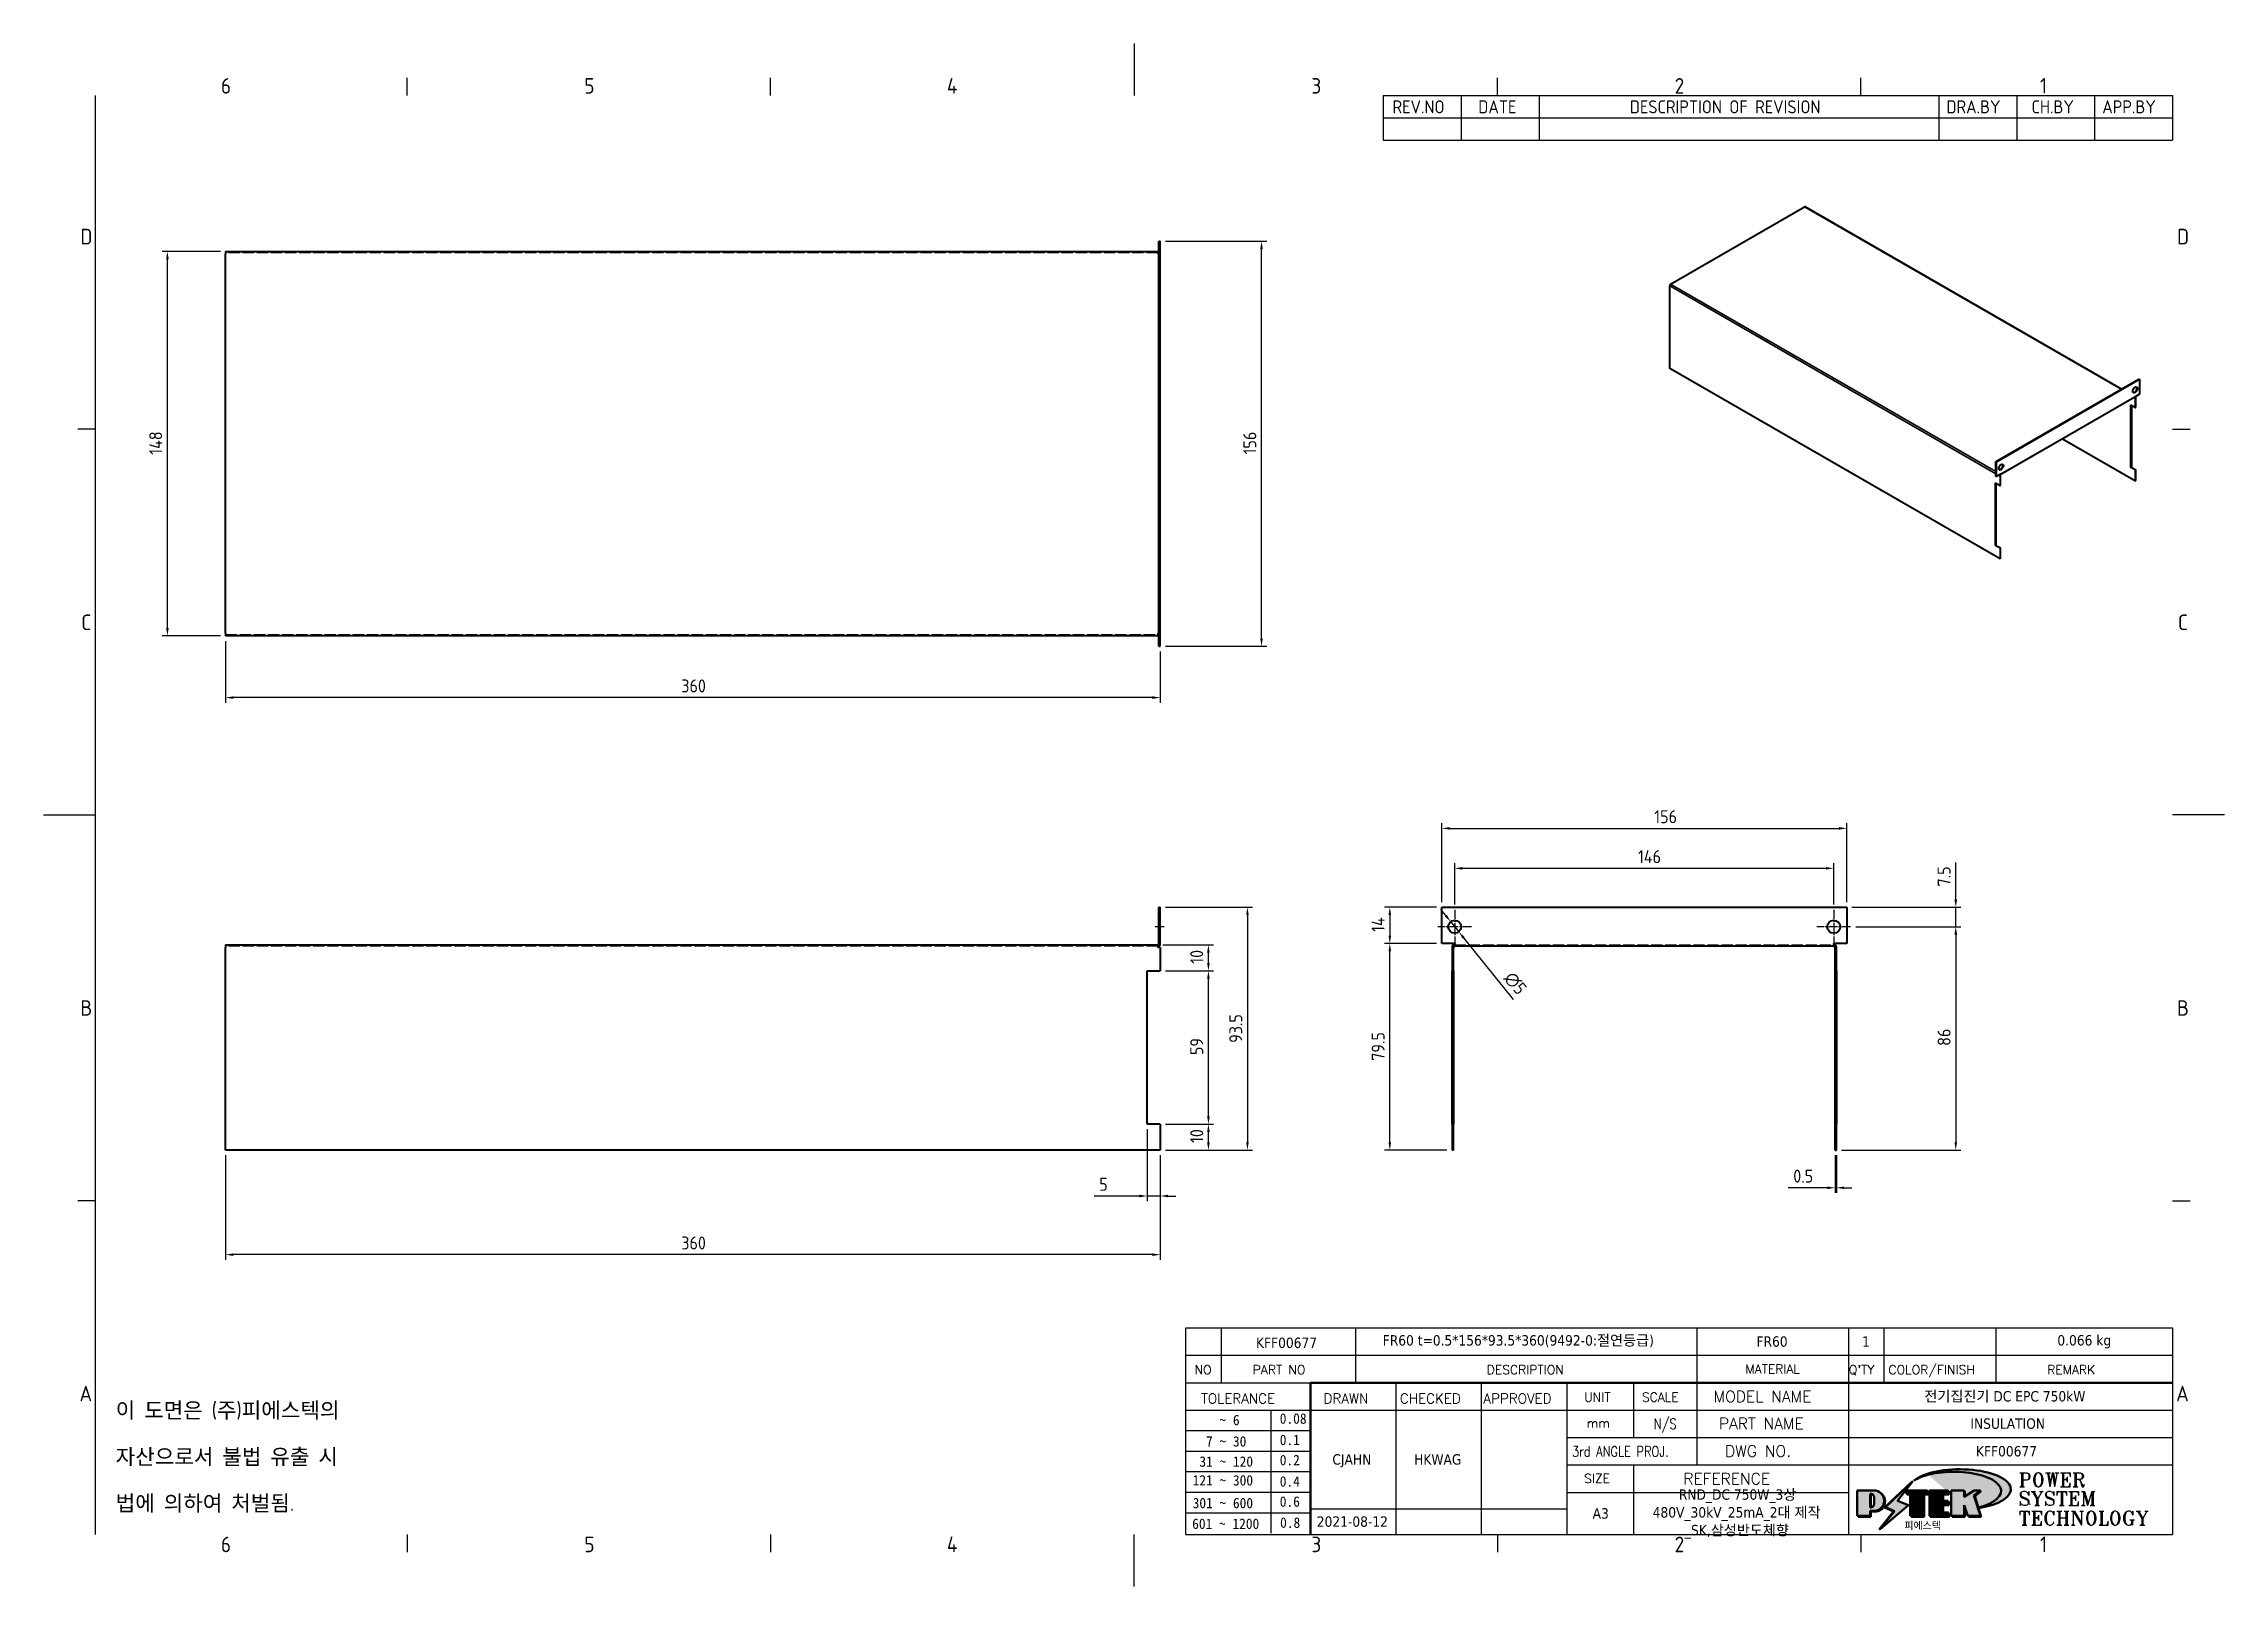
# Model space of a CAD drawing. Header units: millimetres. Extents: x 0 to 840, y 0 to 594.
import ezdxf
from ezdxf.enums import TextEntityAlignment as Align

# ---------------------------------------------------------------- set-up
doc = ezdxf.new("R2010")
doc.units = ezdxf.units.MM
doc.header["$LTSCALE"] = 2
doc.linetypes.add('CHAIN', pattern=[0.35429999999999995, 0.2362, -0.0295, 0.0591, -0.0295])
doc.linetypes.add('DASHED', pattern=[0.2067, 0.1654, -0.0413])
doc.layers.get('0').update_dxf_attribs({"color": 3, "lineweight": 25})
for name, color, linetype, lineweight in [('가려진 것(ISO)', 2, 'DASHED', 18), ('가시적인 것(ISO)', 3, 'Continuous', 40), ('가시적인 좁은 것(ISO)', 3, 'Continuous', 35), ('경계(ISO)', 7, 'Continuous', 25), ('기호(ISO)', 5, 'Continuous', 25), ('제목(ISO)', 5, 'Continuous', 50), ('중심 표식(ISO)', 1, 'Continuous', 25), ('중심선(ISO)', 1, 'Continuous', 25), ('치수(ISO)', 2, 'Continuous', 25), ('해치(ISO)', 7, 'Continuous', 18)]:
    doc.layers.add(name, color=color, linetype=linetype, lineweight=lineweight)
doc.styles.add('HAN_291', font='')
doc.styles.add('HAN_370', font='', dxfattribs={"width": 2})
doc.styles.add('ISO ProportionalPSTEK', font='isocp.shx')
doc.styles.add('RC_284', font='ROMANC.shx')
doc.styles.add('RC_287', font='ROMANC.shx')
doc.styles.add('RC_292', font='ROMANC.shx')
doc.styles.add('ROMANT_294', font='romant.shx')
doc.styles.add('문자 텍스트_PSTEK_POSCO', font='isocp.shx')
doc.styles.add('치수 텍스트_PSTEK_POSCO', font='isocp.shx')
doc.styles.add('텍스트 스타일198', font='tahoma.ttf')
doc.styles.add('텍스트 스타일333', font='ROMANC.shx', dxfattribs={"width": 0.800000011920929})
doc.styles.get('HAN_291').set_extended_font_data('GulimChe')
doc.styles.get('HAN_370').set_extended_font_data('GulimChe')
doc.dimstyles.new('치수_PSTEK_POSCO', dxfattribs={"dimscale": 2, "dimtxt": 2.5, "dimasz": 1.5, "dimexe": 1, "dimexo": 1, "dimgap": 1, "dimtad": 1, "dimrnd": 1e-08, "dimdsep": 46, "dimtxsty": '치수 텍스트_PSTEK_POSCO', "dimcen": 0.09, "dimdle": 10, "dimclrd": 7, "dimclre": 7, "dimclrt": 2, "dimadec": 1, "dimazin": 2, "dimtfac": 1, "dimtmove": 0, "dimatfit": 3, "dimfxl": 0, "dimtolj": 1, "dimlwd": -1, "dimlwe": -1, "dimarcsym": 0})

msp = doc.modelspace()

# ---------------------------------------------------------------- texts
at = {"layer": '기호(ISO)', "color": 7, "insert": (27.76964774556038, 49.6171163349042), "char_height": 6.000000238418579, "width": 103.2801055908203, "attachment_point": 4, "line_spacing_factor": 1.78626024723053, "style": '문자 텍스트_PSTEK_POSCO'}
msp.add_mtext('{이 도면은 (주)피에스텍의\\P자산으로서 불법 유출 시 \\P법에 의하여 처벌됨.}', dxfattribs=at)

# ---------------------------------------------------------------- blocks, each defined once
blk = doc.blocks.new('경계 Default Border')
at = {"layer": '경계(ISO)'}
for p, q in [((70, 287.0000076293945), (70, 290.4000091552734)), ((140, 287.0000076293945), (140, 290.4000091552734)), ((280, 287.0000076293945), (280, 290.4000091552734)), ((350, 287.0000076293945), (350, 290.4000091552734)), ((10, 222.7499961853027), (6.599999666213989, 222.7499961853027)), ((410, 222.7499961853027), (413.4000015258789, 222.7499961853027)), ((10, 74.25000190734863), (6.599999666213989, 74.25000190734863)), ((410, 74.25000190734863), (413.4000015258789, 74.25000190734863)), ((70, 10), (70, 6.599999666213989)), ((140, 10), (140, 6.599999666213989)), ((280, 10), (280, 6.599999666213989)), ((350, 10), (350, 6.599999666213989))]:
    blk.add_line(p, q, dxfattribs=at)
at = {"layer": '경계(ISO)', "flags": 128}
for points in [[(210, 297.0000076293945), (210, 287.0000076293945)], [(10, 10), (10, 287.0000076293945)], [(0, 148.5000038146973), (10, 148.5000038146973)], [(420, 148.5000038146973), (410, 148.5000038146973)], [(210, 0), (210, 10)]]:
    blk.add_lwpolyline(points, dxfattribs=at)
at = {"layer": '경계(ISO)', "color": 2, "char_height": 3.00000011920929, "attachment_point": 7, "style": '문자 텍스트_PSTEK_POSCO'}
for s, insert in [('6', (34.14453946055966, 287.3713945155963)), ('5', (104.1445394605597, 287.3713945155963)), ('4', (173.9734701308116, 287.4)), ('3', (244.1685395229535, 287.3713945155963)), ('2', (314.127739416884, 287.3713945155963)), ('1', (384.4860661041481, 287.4)), ('D', (7.078270083685684, 258.3463944559917)), ('D', (410.878270202895, 258.3463944559917)), ('C', (7.244539400955009, 184.0963944559917)), ('C', (411.0445395201643, 184.0963944559917)), ('B', (7.078270083685684, 109.8463944559917)), ('B', (410.878270202895, 109.8463944559917)), ('A', (6.914400698149937, 35.61784856929444)), ('A', (410.7144008173592, 35.61784856929444)), ('6', (34.14453946055966, 6.57139439638704)), ('5', (104.1445394605597, 6.57139439638704)), ('4', (173.9734701308116, 6.59999988079071)), ('3', (244.1685395229535, 6.57139439638704)), ('2', (314.127739416884, 6.57139439638704)), ('1', (384.4860661041481, 6.59999988079071))]:
    blk.add_mtext(s, dxfattribs=dict(at, insert=insert))
blk = doc.blocks.new('제목 블록 PSTEK')
for color, points in [(252, [(317.2195697678507, 17.0593801673321), (322.0326348870767, 21.62682475217465), (322.2781991042243, 21.94392121864296), (317.0471853425802, 16.97985676345368), (318.7512090904202, 16.1899260703855), (316.0018030350395, 12.71868385740789), (316.3356552234328, 13.00206718743325), (318.9235935156908, 16.2694494742633)]), (5, [(321.6183518841322, 17.4193704504104), (319.5281351041078, 18.24969419629727), (322.4505835294948, 22.02344462252142), (317.2195697678507, 17.0593801673321), (318.9235935156908, 16.2694494742633), (316.1741874603099, 12.79820726128571)]), (1, [(324.4839107253602, 19.60711530335299), (325.2419748254881, 19.60711530335299), (325.2419748254881, 20.25857663940324), (321.2266040451076, 20.25857663940324), (321.2266040451076, 19.60711530335299), (321.9846681452406, 19.60711530335299), (321.9846681452406, 15.3430047401139), (324.4839107253602, 15.3430047401139)]), (252, [(321.9846681452406, 19.60711530335299), (321.4042753185749, 19.60711530335299), (321.4042753185749, 19.45905590879572), (321.9846681452406, 19.45905590879572)]), (252, [(324.6615819988275, 19.45905590879572), (325.4196460989604, 19.45905590879572), (325.4196460989604, 20.11051724484596), (325.2419748254881, 20.11051724484596), (325.2419748254881, 19.60711530335299), (324.4839107253602, 19.60711530335299), (324.4839107253602, 15.3430047401139), (322.1623394187076, 15.3430047401139), (322.1623394187076, 15.19494534555726), (324.6615819988275, 15.19494534555726)]), (1, [(329.2277337269622, 20.25857663940324), (325.65654113025, 20.25857663940324), (325.65654113025, 15.3430047401139), (329.3580259941756, 15.3430047401139), (329.3580259941756, 15.9944660761648), (328.1137701654877, 15.9944660761648), (328.1137701654877, 17.56360607323003), (329.2277337269622, 17.56360607323003), (329.2277337269622, 18.25543873810179), (328.1137701654877, 18.25543873810179), (328.1137701654877, 19.60711530335299), (329.2277337269622, 19.60711530335299)]), (252, [(328.2914414389548, 19.45905590879572), (329.4054050004294, 19.45905590879572), (329.4054050004294, 20.11051724484596), (329.2277337269622, 20.11051724484596), (329.2277337269622, 19.60711530335299), (328.1137701654877, 19.60711530335299), (328.1137701654877, 18.25543873810179), (328.2914414389548, 18.25543873810179)]), (252, [(328.2914414389548, 17.41554667867274), (329.4054050004294, 17.41554667867274), (329.4054050004294, 18.10737934354514), (329.2277337269622, 18.10737934354514), (329.2277337269622, 17.56360607323003), (328.1137701654877, 17.56360607323003), (328.1137701654877, 15.9944660761648), (328.2914414389548, 15.9944660761648)]), (1, [(332.3312149849806, 20.25857663940324), (329.8592894925411, 20.25857663940324), (329.8592894925411, 15.3430047401139), (332.3312149849806, 15.3430047401139), (332.3312149849806, 17.4318630164523), (333.0701931098801, 15.3430047401139), (335.4855464857051, 15.3430047401139), (334.2514536401189, 19.30614745124769), (335.4379594596742, 20.25857663940324), (334.3071782107978, 20.25857663940324), (332.3312149849806, 18.99741471888304)]), (252, [(332.5088862584528, 16.92964231796647), (332.3312149849806, 17.43186301645164), (332.3312149849806, 15.3430047401139), (330.0369607660135, 15.3430047401139), (330.0369607660135, 15.19494534555726), (332.5088862584528, 15.19494534555726)]), (252, [(332.5088862584528, 20.1105172448466), (332.3312149849806, 20.1105172448466), (332.3312149849806, 18.99741471888368), (332.5088862584528, 19.11081371413894)]), (252, [(335.6156307331414, 20.11051724484596), (335.2535118015555, 20.11051724484596), (334.2514536401189, 19.30614745124769), (335.4855464857051, 15.3430047401139), (333.1954852176545, 15.3430047401139), (333.2478643833523, 15.19494534555726), (335.6632177591723, 15.19494534555726), (334.4291249135862, 19.15808805669106)]), (252, [(329.5356972676428, 15.8464066816075), (329.3580259941756, 15.8464066816075), (329.3580259941756, 15.3430047401139), (325.8342124037171, 15.3430047401139), (325.8342124037171, 15.19494534555726), (329.5356972676428, 15.19494534555726)])]:
    blk.add_hatch(color=color).paths.add_polyline_path(points)
h = blk.add_hatch(color=1)
edge = h.paths.add_edge_path(flags=0)
edge.add_line((314.2242174273352, 19.60711530335299), (314.2242174273352, 17.00126995915134))
edge.add_line((314.2242174273352, 17.00126995915134), (314.3485873187598, 17.00126995915134))
edge.add_arc((314.3485873187598, 17.6527312952023), 0.6514613360509371, 270, 360)
edge.add_line((315.0000486548106, 17.6527312952023), (315.0000486548106, 18.95565396730211))
edge.add_arc((314.3485873187598, 18.95565396730212), 0.6514613360508712, 0, 90)
edge.add_line((314.3485873187598, 19.60711530335299), (314.2242174273352, 19.60711530335299))
edge = h.paths.add_edge_path()
edge.add_arc((314.9847713324306, 18.28938669179658), 1.969189947606664, 269.9999999999959, 450)
edge.add_line((314.9847713324306, 20.25857663940318), (311.7664314776902, 20.25857663940324))
edge.add_line((311.7664314776902, 20.25857663940324), (311.7664314776902, 15.3430047401139))
edge.add_line((311.7664314776902, 15.3430047401139), (314.2242174273352, 15.3430047401139))
edge.add_line((314.2242174273352, 15.3430047401139), (314.2242174273352, 16.32019674418991))
edge.add_line((314.2242174273352, 16.32019674418991), (314.9847713324307, 16.32019674418991))
h = blk.add_hatch(color=252)
edge = h.paths.add_edge_path()
edge.add_arc((314.9847713324309, 18.28938669179657), 1.969189947606666, 270, 406.8278729790604)
edge.add_arc((315.1624426058984, 18.1413272972396), 1.969189947606962, -90, 53.560984836317004, ccw=False)
edge.add_line((315.1624426058984, 16.17213734963263), (314.4018887008024, 16.17213734963263))
edge.add_line((314.4018887008024, 16.17213734963263), (314.4018887008024, 15.19494534555726))
edge.add_line((314.4018887008024, 15.19494534555726), (311.9441027511573, 15.19494534555726))
edge.add_line((311.9441027511573, 15.19494534555726), (311.9441027511573, 15.3430047401139))
edge.add_line((311.9441027511573, 15.3430047401139), (314.2242174273352, 15.3430047401139))
edge.add_line((314.2242174273352, 15.3430047401139), (314.2242174273352, 16.32019674418991))
edge.add_line((314.2242174273352, 16.32019674418991), (314.9847713324309, 16.32019674418991))
h = blk.add_hatch(color=252)
edge = h.paths.add_edge_path()
edge.add_line((314.4018887008024, 19.45905590879572), (314.5262585922315, 19.45905590879572))
edge.add_arc((314.5262585922314, 18.80759457274939), 0.6514613360463194, 60.4189348879147, 90.00000000000318, ccw=False)
edge.add_arc((314.3485873187602, 18.95565396730057), 0.6514613360524251, 39.96992292766206, 90.00000000009999)
edge.add_line((314.3485873187591, 19.60711530335307), (314.2242174273352, 19.60711530335298))
edge.add_line((314.2242174273352, 19.60711530335299), (314.2242174273352, 17.00126995915134))
edge.add_line((314.2242174273352, 17.00126995915134), (314.3485873187591, 17.00126995915134))
edge.add_arc((314.3485873187568, 17.652731295233), 0.6514613360816299, 270.0000000002, 274.6930825552478)
edge.add_line((314.4018887008024, 17.0034541317032), (314.4018887008024, 19.45905590879572))
at = {"layer": '해치(ISO)'}
h = blk.add_hatch(color=140, dxfattribs=at)
edge = h.paths.add_edge_path()
edge.add_ellipse((330.3660919371412, 20.15576403068321), major_axis=(9.100907360794343, 0), ratio=0.4069904968023172, start_angle=301.3098473703837, end_angle=507.7436900681698)
edge.add_ellipse((331.5340919371412, 20.4634168429492), major_axis=(-9.82350664112931, 0), ratio=0.3942600559756514, start_angle=111.51207141178469, end_angle=334.47025347086895, ccw=False)
edge.add_line((335.1363447531188, 16.8601935978785), (335.0955236905705, 16.99119398620872))
at = {"color": 180}
for p, q in [((182.475792979055, 11.79100474011392), (182.4757929790549, 51.56524660363496)), ((182.4757929790549, 51.56524660363496), (372.4757929537551, 51.56524660363496)), ((189.2651435055721, 51.56524660363496), (189.2651435055722, 41.00524660363494)), ((215.2152739891528, 41.00524660363494), (215.2152739891528, 51.56524660363496)), ((280.8758854511282, 51.56524660363496), (280.8758854511282, 41.00524660363494)), ((310.0881549537552, 51.56524660363496), (310.0881549537553, 41.00524660363494)), ((316.9044520275131, 51.56524660363496), (316.9044520275127, 41.00524660363494)), ((338.4566026226726, 51.56524660363496), (338.4566026226727, 41.00524660363494)), ((372.4757929537551, 51.56524660363496), (372.4757929537551, 11.79100474011389)), ((182.475792979055, 46.2852466036349), (372.4757929537551, 46.28524660363492)), ((182.475792979055, 41.00524660363493), (206.451475290024, 41.00524660363493)), ((222.9401812389276, 11.79100474011392), (222.9401812389276, 41.00524660363494)), ((239.4288871878316, 11.79100474011392), (239.4288871878316, 41.00524660363494)), ((255.9175931367356, 11.79100474011392), (255.9175931367356, 41.00524660363494)), ((268.6918866058747, 41.00524660363494), (268.6918866058747, 30.44524660363498)), ((280.8758854511282, 41.00524660363494), (280.8758854511282, 25.16524660363502)), ((310.088154953755, 41.00524660363494), (310.088154953755, 11.79100474011392)), ((182.475792979055, 35.72524660363497), (206.451475290024, 35.72524660363497)), ((198.8621818849491, 12.02524660363491), (198.8621818849491, 35.72524660363497)), ((206.451475290024, 35.72524660363497), (372.4757929537551, 35.72524660363497)), ((182.475792979055, 31.77524660363492), (206.451475290024, 31.77524660363492)), ((255.917593136736, 30.44524660363498), (372.4757929537552, 30.44524660363501)), ((182.475792979055, 27.82524660363487), (206.451475290024, 27.82524660363487)), ((182.475792979055, 23.87524660363505), (206.451475290024, 23.87524660363505)), ((255.9175931367359, 25.16524660363502), (372.4757929537552, 25.165246603635)), ((268.6918866058744, 25.16524660363502), (268.6918866058744, 11.79100474011392)), ((182.475792979055, 19.92524660363478), (206.451475290024, 19.92524660363478)), ((255.9175931367359, 19.88524660363481), (310.0881549537553, 19.88524660363481)), ((182.475792979055, 15.97524660363496), (206.451475290024, 15.97524660363496)), ((206.451475290024, 16.74100474011396), (255.9175931367359, 16.74100474011396)), ((182.475792979055, 11.79100474011392), (372.4757929537551, 11.79100474011389))]:
    blk.add_line(p, q, dxfattribs=at)
at = {"color": 7, "lineweight": 50}
for p, q in [((206.4514752900237, 11.79100474011392), (206.4514752900237, 41.00524660363494)), ((206.451475290024, 41.00524660363494), (372.4757929537551, 41.00524660363496))]:
    blk.add_line(p, q, dxfattribs=at)
at = {"color": 7}
for p, q in [((322.2781991042243, 21.94392121864296), (317.0471853425802, 16.97985676345368)), ((322.4505835294948, 22.02344462252142), (317.2195697678507, 17.0593801673321)), ((317.2195697678507, 17.0593801673321), (322.0326348870767, 21.62682475217465)), ((319.5281351041078, 18.24969419629727), (322.4505835294948, 22.02344462252142)), ((322.0326348870767, 21.62682475217465), (322.2781991042243, 21.94392121864296)), ((311.7664314776902, 20.25900474011391), (311.7664314776902, 15.34300474011391)), ((314.9847713324309, 20.25857663940324), (311.7664314776902, 20.25857663940324)), ((314.9847713324309, 20.25857663940324), (311.7664314776902, 20.25857663940324)), ((311.7664314776902, 20.25857663940324), (311.7664314776902, 15.3430047401139)), ((314.2242174273352, 17.00126995915134), (314.2242174273352, 19.60711530335299)), ((314.2242174273352, 19.60711530335299), (314.3485873187591, 19.60711530335299)), ((314.3485873187591, 19.60711530335299), (314.2242174273352, 19.60711530335299)), ((314.2242174273352, 19.60711530335299), (314.2242174273352, 17.00126995915134)), ((314.2242174273352, 17.00126995915134), (314.2242174273352, 19.60711530335299)), ((314.2242174273352, 19.60711530335299), (314.3485873187591, 19.60711530335299)), ((314.3485873187591, 17.00126995915134), (314.2242174273352, 17.00126995915134)), ((314.2242174273352, 17.00126995915134), (314.3485873187591, 17.00126995915134)), ((314.3485873187591, 17.00126995915134), (314.2242174273352, 17.00126995915134)), ((314.4018887008024, 19.45905590879572), (314.5262585922314, 19.45905590879572)), ((314.4018887008024, 17.0034541317032), (314.4018887008024, 19.45905590879572)), ((315.0000486548106, 18.95565396730275), (315.0000486548106, 17.65273129520161)), ((315.0000486548106, 18.95565396730275), (315.0000486548106, 17.65273129520161)), ((316.1741874603099, 12.79820726128571), (321.6183518841322, 17.4193704504104)), ((317.0471853425802, 16.97985676345368), (318.7512090904202, 16.1899260703855)), ((318.9235935156908, 16.2694494742633), (317.2195697678507, 17.0593801673321)), ((317.2195697678507, 17.0593801673321), (318.9235935156908, 16.2694494742633)), ((321.6183518841322, 17.4193704504104), (319.5281351041078, 18.24969419629727)), ((325.2419748254881, 20.25857663940324), (321.2266040451076, 20.25857663940324)), ((321.2266040451076, 20.25857663940324), (321.2266040451076, 19.60711530335299)), ((325.2419748254881, 20.25857663940324), (321.2266040451076, 20.25857663940324)), ((321.2266040451076, 20.25857663940324), (321.2266040451076, 19.60711530335299)), ((321.2266040451076, 19.60711530335299), (321.9846681452406, 19.60711530335299)), ((321.2266040451076, 19.60711530335299), (321.9846681452406, 19.60711530335299)), ((321.4042753185749, 19.60711530335299), (321.4042753185749, 19.45905590879572)), ((321.9846681452406, 19.60711530335299), (321.4042753185749, 19.60711530335299)), ((321.4042753185749, 19.45905590879572), (321.9846681452406, 19.45905590879572)), ((321.9846681452406, 19.60711530335299), (321.9846681452406, 15.3430047401139)), ((321.9846681452406, 19.45905590879572), (321.9846681452406, 19.60711530335299)), ((321.9846681452406, 19.60711530335299), (321.9846681452406, 15.3430047401139)), ((324.4839107253602, 19.60711530335299), (325.2419748254881, 19.60711530335299)), ((324.4839107253602, 15.3430047401139), (324.4839107253602, 19.60711530335299)), ((325.2419748254881, 19.60711530335299), (324.4839107253602, 19.60711530335299)), ((324.4839107253602, 19.60711530335299), (324.4839107253602, 15.3430047401139)), ((324.4839107253602, 19.60711530335299), (325.2419748254881, 19.60711530335299)), ((324.4839107253602, 15.3430047401139), (324.4839107253602, 19.60711530335299)), ((324.6615819988275, 19.45905590879572), (325.4196460989604, 19.45905590879572)), ((324.6615819988275, 15.19494534555726), (324.6615819988275, 19.45905590879572)), ((325.2419748254881, 19.60711530335299), (325.2419748254881, 20.25857663940324)), ((325.2419748254881, 19.60711530335299), (325.2419748254881, 20.25857663940324)), ((325.4196460989604, 20.11051724484596), (325.2419748254881, 20.11051724484596)), ((325.2419748254881, 20.11051724484596), (325.2419748254881, 19.60711530335299)), ((325.4196460989604, 19.45905590879572), (325.4196460989604, 20.11051724484596)), ((329.2277337269622, 20.25857663940324), (325.65654113025, 20.25857663940324)), ((325.65654113025, 20.25857663940324), (325.65654113025, 15.3430047401139)), ((325.65654113025, 20.25857663940324), (325.65654113025, 15.3430047401139)), ((329.2277337269622, 20.25857663940324), (325.65654113025, 20.25857663940324)), ((328.1137701654877, 18.25543873810179), (328.1137701654877, 19.60711530335299)), ((328.1137701654877, 19.60711530335299), (329.2277337269622, 19.60711530335299)), ((329.2277337269622, 19.60711530335299), (328.1137701654877, 19.60711530335299)), ((328.1137701654877, 19.60711530335299), (328.1137701654877, 18.25543873810179)), ((328.1137701654877, 18.25543873810179), (328.1137701654877, 19.60711530335299)), ((328.1137701654877, 19.60711530335299), (329.2277337269622, 19.60711530335299)), ((329.2277337269622, 18.25543873810179), (328.1137701654877, 18.25543873810179)), ((328.1137701654877, 18.25543873810179), (328.2914414389548, 18.25543873810179)), ((329.2277337269622, 18.25543873810179), (328.1137701654877, 18.25543873810179)), ((328.1137701654877, 17.56360607323003), (329.2277337269622, 17.56360607323003)), ((328.1137701654877, 15.9944660761648), (328.1137701654877, 17.56360607323003)), ((329.2277337269622, 17.56360607323003), (328.1137701654877, 17.56360607323003)), ((328.1137701654877, 17.56360607323003), (328.1137701654877, 15.9944660761648)), ((328.1137701654877, 17.56360607323003), (329.2277337269622, 17.56360607323003)), ((328.1137701654877, 15.9944660761648), (328.1137701654877, 17.56360607323003)), ((328.2914414389548, 18.25543873810179), (328.2914414389548, 19.45905590879572)), ((328.2914414389548, 19.45905590879572), (329.4054050004294, 19.45905590879572)), ((328.2914414389548, 15.9944660761648), (328.2914414389548, 17.41554667867274)), ((328.2914414389548, 17.41554667867274), (329.4054050004294, 17.41554667867274)), ((329.2277337269622, 19.60711530335299), (329.2277337269622, 20.25857663940324)), ((329.2277337269622, 19.60711530335299), (329.2277337269622, 20.25857663940324)), ((329.4054050004294, 20.11051724484596), (329.2277337269622, 20.11051724484596)), ((329.2277337269622, 20.11051724484596), (329.2277337269622, 19.60711530335299)), ((329.2277337269622, 17.56360607323003), (329.2277337269622, 18.25543873810179)), ((329.2277337269622, 17.56360607323003), (329.2277337269622, 18.25543873810179)), ((329.4054050004294, 18.10737934354514), (329.2277337269622, 18.10737934354514)), ((329.2277337269622, 18.10737934354514), (329.2277337269622, 17.56360607323003)), ((329.4054050004294, 19.45905590879572), (329.4054050004294, 20.11051724484596)), ((329.4054050004294, 17.41554667867274), (329.4054050004294, 18.10737934354514)), ((332.3312149849806, 20.25857663940324), (329.8592894925411, 20.25857663940324)), ((329.8592894925411, 20.25857663940324), (329.8592894925411, 15.3430047401139)), ((329.8592894925411, 20.25857663940324), (329.8592894925411, 15.3430047401139)), ((332.3312149849806, 20.25857663940324), (329.8592894925411, 20.25857663940324)), ((334.3071782107978, 20.25857663940324), (332.3312149849806, 18.99741471888304)), ((332.3312149849806, 18.99741471888304), (332.3312149849806, 20.25857663940324)), ((334.3071782107978, 20.25857663940324), (332.3312149849806, 18.99741471888304)), ((332.3312149849806, 18.99741471888304), (332.3312149849806, 20.25857663940324)), ((332.5088862584528, 20.1105172448466), (332.3312149849806, 20.1105172448466)), ((332.3312149849806, 20.1105172448466), (332.3312149849806, 18.99741471888368)), ((332.3312149849806, 18.99741471888368), (332.5088862584528, 19.11081371413894)), ((332.3312149849806, 17.4318630164523), (333.0701931098801, 15.3430047401139)), ((332.3312149849806, 15.3430047401139), (332.3312149849806, 17.4318630164523)), ((332.5088862584528, 16.92964231796647), (332.3312149849806, 17.43186301645164)), ((332.3312149849806, 17.43186301645164), (332.3312149849806, 15.3430047401139)), ((332.3312149849806, 17.4318630164523), (333.0701931098801, 15.3430047401139)), ((332.3312149849806, 15.3430047401139), (332.3312149849806, 17.4318630164523)), ((332.5088862584528, 19.11081371413894), (332.5088862584528, 20.1105172448466)), ((332.5088862584528, 15.19494534555726), (332.5088862584528, 16.92964231796647)), ((334.2514536401189, 19.30614745124769), (335.4379594596742, 20.25857663940324)), ((334.2514536401189, 19.30614745124769), (335.4379594596742, 20.25857663940324)), ((335.2535118015555, 20.11051724484596), (334.2514536401189, 19.30614745124769)), ((335.4855464857051, 15.3430047401139), (334.2514536401189, 19.30614745124769)), ((334.2514536401189, 19.30614745124769), (335.4855464857051, 15.3430047401139)), ((335.4855464857051, 15.3430047401139), (334.2514536401189, 19.30614745124769)), ((335.4379594596742, 20.25857663940324), (334.3071782107978, 20.25857663940324)), ((335.4379594596742, 20.25857663940324), (334.3071782107978, 20.25857663940324)), ((334.4291249135862, 19.15808805669104), (335.6156307331414, 20.11051724484596)), ((335.6632177591723, 15.19494534555726), (334.4291249135862, 19.15808805669104)), ((335.6156307331414, 20.11051724484596), (335.2535118015555, 20.11051724484596)), ((345.0447381189468, 17.50375595811051), (344.9867755289346, 17.689895936919)), ((311.7664314776902, 15.3430047401139), (314.2242174273352, 15.3430047401139)), ((311.7664314776902, 15.3430047401139), (314.2242174273352, 15.3430047401139)), ((314.2242174273352, 15.3430047401139), (311.9441027511573, 15.3430047401139)), ((311.9441027511573, 15.3430047401139), (311.9441027511573, 15.19494534555726)), ((311.9441027511573, 15.19494534555726), (314.4018887008024, 15.19494534555726)), ((314.2242174273352, 16.32019674418991), (314.9847713324309, 16.32019674418991)), ((314.2242174273352, 15.3430047401139), (314.2242174273352, 16.32019674418991)), ((314.9847713324309, 16.32019674418991), (314.2242174273352, 16.32019674418991)), ((314.2242174273352, 16.32019674418991), (314.2242174273352, 15.3430047401139)), ((314.2242174273352, 16.32019674418991), (314.9847713324309, 16.32019674418991)), ((314.2242174273352, 15.3430047401139), (314.2242174273352, 16.32019674418991)), ((314.4018887008024, 16.17213734963263), (315.162442605898, 16.17213734963263)), ((314.4018887008024, 15.19494534555726), (314.4018887008024, 16.17213734963263)), ((318.7512090904202, 16.1899260703855), (316.0018030350395, 12.71868385740789)), ((316.0018030350395, 12.71868385740789), (316.3356552234328, 13.00206718743325)), ((318.9235935156908, 16.2694494742633), (316.1741874603099, 12.79820726128571)), ((316.3356552234328, 13.00206718743325), (318.9235935156908, 16.2694494742633)), ((321.9846681452406, 15.3430047401139), (324.4839107253602, 15.3430047401139)), ((321.9846681452406, 15.3430047401139), (324.4839107253602, 15.3430047401139)), ((324.4839107253602, 15.3430047401139), (322.1623394187076, 15.3430047401139)), ((322.1623394187076, 15.3430047401139), (322.1623394187076, 15.19494534555726)), ((322.1623394187076, 15.19494534555726), (324.6615819988275, 15.19494534555726)), ((325.65654113025, 15.3430047401139), (329.3580259941756, 15.3430047401139)), ((325.65654113025, 15.3430047401139), (329.3580259941756, 15.3430047401139)), ((329.3580259941756, 15.3430047401139), (325.8342124037171, 15.3430047401139)), ((325.8342124037171, 15.3430047401139), (325.8342124037171, 15.19494534555726)), ((325.8342124037171, 15.19494534555726), (329.5356972676428, 15.19494534555726)), ((329.3580259941756, 15.9944660761648), (328.1137701654877, 15.9944660761648)), ((328.1137701654877, 15.9944660761648), (328.2914414389548, 15.9944660761648)), ((329.3580259941756, 15.9944660761648), (328.1137701654877, 15.9944660761648)), ((329.3580259941756, 15.3430047401139), (329.3580259941756, 15.9944660761648)), ((329.3580259941756, 15.3430047401139), (329.3580259941756, 15.9944660761648)), ((329.5356972676428, 15.8464066816075), (329.3580259941756, 15.8464066816075)), ((329.3580259941756, 15.8464066816075), (329.3580259941756, 15.3430047401139)), ((329.5356972676428, 15.19494534555726), (329.5356972676428, 15.8464066816075)), ((329.8592894925411, 15.3430047401139), (332.3312149849806, 15.3430047401139)), ((329.8592894925411, 15.3430047401139), (332.3312149849806, 15.3430047401139)), ((332.3312149849806, 15.3430047401139), (330.0369607660135, 15.3430047401139)), ((330.0369607660135, 15.3430047401139), (330.0369607660135, 15.19494534555726)), ((330.0369607660135, 15.19494534555726), (332.5088862584528, 15.19494534555726)), ((333.0701931098801, 15.3430047401139), (335.4855464857051, 15.3430047401139)), ((333.0701931098801, 15.3430047401139), (335.4855464857051, 15.3430047401139)), ((335.4855464857051, 15.3430047401139), (333.1954852176545, 15.3430047401139)), ((333.1954852176545, 15.3430047401139), (333.2478643833523, 15.19494534555726)), ((333.2478643833523, 15.19494534555726), (335.6632177591723, 15.19494534555726))]:
    blk.add_line(p, q, dxfattribs=at)
at = {"color": 5}
for p, q in [((322.4505835294948, 22.02344462252142), (317.2195697678507, 17.0593801673321)), ((319.5281351041078, 18.24969419629727), (322.4505835294948, 22.02344462252142)), ((316.1741874603099, 12.79820726128571), (321.6183518841322, 17.4193704504104)), ((317.2195697678507, 17.0593801673321), (318.9235935156908, 16.2694494742633)), ((321.6183518841322, 17.4193704504104), (319.5281351041078, 18.24969419629727)), ((318.9235935156908, 16.2694494742633), (316.1741874603099, 12.79820726128571))]:
    blk.add_line(p, q, dxfattribs=at)
at = {"color": 1}
for p, q in [((314.9847713324309, 20.25857663940324), (311.7664314776902, 20.25857663940324)), ((311.7664314776902, 20.25857663940324), (311.7664314776902, 15.3430047401139)), ((314.2242174273352, 17.00126995915134), (314.2242174273352, 19.60711530335299)), ((314.2242174273352, 19.60711530335299), (314.3485873187591, 19.60711530335299)), ((314.3485873187591, 17.00126995915134), (314.2242174273352, 17.00126995915134)), ((315.0000486548106, 18.95565396730275), (315.0000486548106, 17.65273129520161)), ((325.2419748254881, 20.25857663940324), (321.2266040451076, 20.25857663940324)), ((321.2266040451076, 20.25857663940324), (321.2266040451076, 19.60711530335299)), ((321.2266040451076, 19.60711530335299), (321.9846681452406, 19.60711530335299)), ((321.9846681452406, 19.60711530335299), (321.9846681452406, 15.3430047401139)), ((324.4839107253602, 19.60711530335299), (325.2419748254881, 19.60711530335299)), ((324.4839107253602, 15.3430047401139), (324.4839107253602, 19.60711530335299)), ((325.2419748254881, 19.60711530335299), (325.2419748254881, 20.25857663940324)), ((329.2277337269622, 20.25857663940324), (325.65654113025, 20.25857663940324)), ((325.65654113025, 20.25857663940324), (325.65654113025, 15.3430047401139)), ((328.1137701654877, 18.25543873810179), (328.1137701654877, 19.60711530335299)), ((328.1137701654877, 19.60711530335299), (329.2277337269622, 19.60711530335299)), ((329.2277337269622, 18.25543873810179), (328.1137701654877, 18.25543873810179)), ((328.1137701654877, 17.56360607323003), (329.2277337269622, 17.56360607323003)), ((328.1137701654877, 15.9944660761648), (328.1137701654877, 17.56360607323003)), ((329.2277337269622, 19.60711530335299), (329.2277337269622, 20.25857663940324)), ((329.2277337269622, 17.56360607323003), (329.2277337269622, 18.25543873810179)), ((332.3312149849806, 20.25857663940324), (329.8592894925411, 20.25857663940324)), ((329.8592894925411, 20.25857663940324), (329.8592894925411, 15.3430047401139)), ((334.3071782107978, 20.25857663940324), (332.3312149849806, 18.99741471888304)), ((332.3312149849806, 18.99741471888304), (332.3312149849806, 20.25857663940324)), ((332.3312149849806, 17.4318630164523), (333.0701931098801, 15.3430047401139)), ((332.3312149849806, 15.3430047401139), (332.3312149849806, 17.4318630164523)), ((334.2514536401189, 19.30614745124769), (335.4379594596742, 20.25857663940324)), ((335.4855464857051, 15.3430047401139), (334.2514536401189, 19.30614745124769)), ((335.4379594596742, 20.25857663940324), (334.3071782107978, 20.25857663940324)), ((311.7664314776902, 15.3430047401139), (314.2242174273352, 15.3430047401139)), ((314.2242174273352, 16.32019674418991), (314.9847713324309, 16.32019674418991)), ((314.2242174273352, 15.3430047401139), (314.2242174273352, 16.32019674418991)), ((321.9846681452406, 15.3430047401139), (324.4839107253602, 15.3430047401139)), ((325.65654113025, 15.3430047401139), (329.3580259941756, 15.3430047401139)), ((329.3580259941756, 15.9944660761648), (328.1137701654877, 15.9944660761648)), ((329.3580259941756, 15.3430047401139), (329.3580259941756, 15.9944660761648)), ((329.8592894925411, 15.3430047401139), (332.3312149849806, 15.3430047401139)), ((333.0701931098801, 15.3430047401139), (335.4855464857051, 15.3430047401139))]:
    blk.add_line(p, q, dxfattribs=at)
at = {"color": 7}
for centre, radius, start, end in [((314.3485873187598, 18.95565396730211), 0.6514613360508712, 0, 90), ((314.3485873187602, 18.95565396730057), 0.6514613360524251, 39.96992292766117, 90), ((314.3485873187598, 18.95565396730212), 0.6514613360508712, 0, 90), ((314.3485873187597, 17.65273129520228), 0.6514613360509381, 270, 0), ((314.3485873187598, 17.6527312952023), 0.6514613360509381, 270, 0), ((314.3485873187568, 17.652731295233), 0.6514613360816299, 270, 274.6930825552478), ((314.5262585922314, 18.80759457274939), 0.6514613360463193, 60.41893488791137, 90), ((314.9847713324309, 18.28938669179658), 1.969189947606665, 270, 90), ((314.9847713324309, 18.28938669179658), 1.969189947606665, 270, 90), ((314.9847713324307, 18.2893866917965), 1.969189947606594, 270, 46.82787297909833), ((315.1624426058984, 18.1413272972396), 1.969189947606961, 270, 53.56098483636067)]:
    blk.add_arc(centre, radius, start, end, dxfattribs=at)
at = {"color": 1}
for centre, radius, start, end in [((314.3485873187598, 18.95565396730211), 0.6514613360508712, 0, 90), ((314.3485873187598, 17.6527312952023), 0.6514613360509381, 270, 0), ((314.9847713324309, 18.28938669179657), 1.969189947606665, 270, 90)]:
    blk.add_arc(centre, radius, start, end, dxfattribs=at)
at = {"layer": '제목(ISO)', "lineweight": 18}
blk.add_line((182.475792979055, 35.72500474011393), (182.475792979055, 11.79100474011392), dxfattribs=at)
at = {"layer": '제목(ISO)'}
for p, q in [((322.2781991042243, 21.94392121864296), (317.0471853425802, 16.97985676345368)), ((322.4505835294948, 22.02344462252142), (317.2195697678507, 17.0593801673321)), ((317.2195697678507, 17.0593801673321), (322.0326348870767, 21.62682475217465)), ((319.5281351041078, 18.24969419629727), (322.4505835294948, 22.02344462252142)), ((322.0326348870767, 21.62682475217465), (322.2781991042243, 21.94392121864296)), ((314.9847713324306, 20.25857663940324), (311.7664314776902, 20.25857663940324)), ((311.7664314776902, 20.25857663940324), (311.7664314776902, 15.3430047401139)), ((314.2242174273352, 17.00126995915134), (314.2242174273352, 19.60711530335299)), ((314.2242174273352, 19.60711530335299), (314.3485873187598, 19.60711530335299)), ((314.3485873187591, 19.60711530335299), (314.2242174273352, 19.60711530335299)), ((314.2242174273352, 19.60711530335299), (314.2242174273352, 17.00126995915134)), ((314.3485873187598, 17.00126995915134), (314.2242174273352, 17.00126995915134)), ((314.2242174273352, 17.00126995915134), (314.3485873187591, 17.00126995915134)), ((314.4018887008024, 19.45905590879572), (314.5262585922314, 19.45905590879572)), ((314.4018887008024, 17.0034541317032), (314.4018887008024, 19.45905590879572)), ((315.0000486548106, 18.95565396730211), (315.0000486548106, 17.6527312952023)), ((316.1741874603099, 12.79820726128571), (321.6183518841322, 17.4193704504104)), ((317.0471853425802, 16.97985676345368), (318.7512090904202, 16.1899260703855)), ((317.2195697678507, 17.0593801673321), (318.9235935156908, 16.2694494742633)), ((318.9235935156908, 16.2694494742633), (317.2195697678507, 17.0593801673321)), ((321.6183518841322, 17.4193704504104), (319.5281351041078, 18.24969419629727)), ((325.2419748254881, 20.25857663940324), (321.2266040451076, 20.25857663940324)), ((321.2266040451076, 20.25857663940324), (321.2266040451076, 19.60711530335299)), ((321.2266040451076, 19.60711530335299), (321.9846681452406, 19.60711530335299)), ((321.9846681452406, 19.60711530335299), (321.4042753185749, 19.60711530335299)), ((321.4042753185749, 19.60711530335299), (321.4042753185749, 19.45905590879572)), ((321.4042753185749, 19.45905590879572), (321.9846681452406, 19.45905590879572)), ((321.9846681452406, 19.60711530335299), (321.9846681452406, 15.3430047401139)), ((321.9846681452406, 19.45905590879572), (321.9846681452406, 19.60711530335299)), ((324.4839107253602, 19.60711530335299), (325.2419748254881, 19.60711530335299)), ((324.4839107253602, 15.3430047401139), (324.4839107253602, 19.60711530335299)), ((325.2419748254881, 19.60711530335299), (324.4839107253602, 19.60711530335299)), ((324.4839107253602, 19.60711530335299), (324.4839107253602, 15.3430047401139)), ((324.6615819988275, 19.45905590879572), (325.4196460989604, 19.45905590879572)), ((324.6615819988275, 15.19494534555726), (324.6615819988275, 19.45905590879572)), ((325.2419748254881, 19.60711530335299), (325.2419748254881, 20.25857663940324)), ((325.4196460989604, 20.11051724484596), (325.2419748254881, 20.11051724484596)), ((325.2419748254881, 20.11051724484596), (325.2419748254881, 19.60711530335299)), ((325.4196460989604, 19.45905590879572), (325.4196460989604, 20.11051724484596)), ((329.2277337269622, 20.25857663940324), (325.65654113025, 20.25857663940324)), ((325.65654113025, 20.25857663940324), (325.65654113025, 15.3430047401139)), ((328.1137701654877, 18.25543873810179), (328.1137701654877, 19.60711530335299)), ((328.1137701654877, 19.60711530335299), (329.2277337269622, 19.60711530335299)), ((329.2277337269622, 19.60711530335299), (328.1137701654877, 19.60711530335299)), ((328.1137701654877, 19.60711530335299), (328.1137701654877, 18.25543873810179)), ((329.2277337269622, 18.25543873810179), (328.1137701654877, 18.25543873810179)), ((328.1137701654877, 18.25543873810179), (328.2914414389548, 18.25543873810179)), ((328.1137701654877, 15.9944660761648), (328.1137701654877, 17.56360607323003)), ((328.1137701654877, 17.56360607323003), (329.2277337269622, 17.56360607323003)), ((329.2277337269622, 17.56360607323003), (328.1137701654877, 17.56360607323003)), ((328.1137701654877, 17.56360607323003), (328.1137701654877, 15.9944660761648)), ((328.2914414389548, 19.45905590879572), (329.4054050004294, 19.45905590879572)), ((328.2914414389548, 18.25543873810179), (328.2914414389548, 19.45905590879572)), ((328.2914414389548, 17.41554667867274), (329.4054050004294, 17.41554667867274)), ((328.2914414389548, 15.9944660761648), (328.2914414389548, 17.41554667867274)), ((329.2277337269622, 19.60711530335299), (329.2277337269622, 20.25857663940324)), ((329.4054050004294, 20.11051724484596), (329.2277337269622, 20.11051724484596)), ((329.2277337269622, 20.11051724484596), (329.2277337269622, 19.60711530335299)), ((329.2277337269622, 17.56360607323003), (329.2277337269622, 18.25543873810179)), ((329.4054050004294, 18.10737934354514), (329.2277337269622, 18.10737934354514)), ((329.2277337269622, 18.10737934354514), (329.2277337269622, 17.56360607323003)), ((329.4054050004294, 19.45905590879572), (329.4054050004294, 20.11051724484596)), ((329.4054050004294, 17.41554667867274), (329.4054050004294, 18.10737934354514)), ((332.3312149849806, 20.25857663940324), (329.8592894925411, 20.25857663940324)), ((329.8592894925411, 20.25857663940324), (329.8592894925411, 15.3430047401139)), ((334.3071782107978, 20.25857663940324), (332.3312149849806, 18.99741471888304)), ((332.3312149849806, 18.99741471888304), (332.3312149849806, 20.25857663940324)), ((332.5088862584528, 20.1105172448466), (332.3312149849806, 20.1105172448466)), ((332.3312149849806, 20.1105172448466), (332.3312149849806, 18.99741471888368)), ((332.3312149849806, 18.99741471888368), (332.5088862584528, 19.11081371413894)), ((332.3312149849806, 15.3430047401139), (332.3312149849806, 17.4318630164523)), ((332.3312149849806, 17.4318630164523), (333.0701931098801, 15.3430047401139)), ((332.5088862584528, 16.92964231796647), (332.3312149849806, 17.43186301645164)), ((332.3312149849806, 17.43186301645164), (332.3312149849806, 15.3430047401139)), ((332.5088862584528, 19.11081371413894), (332.5088862584528, 20.1105172448466)), ((332.5088862584528, 15.19494534555726), (332.5088862584528, 16.92964231796647)), ((334.2514536401189, 19.30614745124769), (335.4379594596742, 20.25857663940324)), ((335.2535118015555, 20.11051724484596), (334.2514536401189, 19.30614745124769)), ((335.4855464857051, 15.3430047401139), (334.2514536401189, 19.30614745124769)), ((334.2514536401189, 19.30614745124769), (335.4855464857051, 15.3430047401139)), ((335.4379594596742, 20.25857663940324), (334.3071782107978, 20.25857663940324)), ((334.4291249135862, 19.15808805669106), (335.6156307331414, 20.11051724484596)), ((335.6632177591723, 15.19494534555726), (334.4291249135862, 19.15808805669106)), ((335.6156307331414, 20.11051724484596), (335.2535118015555, 20.11051724484596)), ((311.7664314776902, 15.3430047401139), (314.2242174273352, 15.3430047401139)), ((314.2242174273352, 15.3430047401139), (311.9441027511573, 15.3430047401139)), ((311.9441027511573, 15.3430047401139), (311.9441027511573, 15.19494534555726)), ((311.9441027511573, 15.19494534555726), (314.4018887008024, 15.19494534555726)), ((314.2242174273352, 15.3430047401139), (314.2242174273352, 16.32019674418991)), ((314.2242174273352, 16.32019674418991), (314.9847713324307, 16.32019674418991)), ((314.9847713324309, 16.32019674418991), (314.2242174273352, 16.32019674418991)), ((314.2242174273352, 16.32019674418991), (314.2242174273352, 15.3430047401139)), ((314.4018887008024, 15.19494534555726), (314.4018887008024, 16.17213734963263)), ((314.4018887008024, 16.17213734963263), (315.1624426058984, 16.17213734963263)), ((318.7512090904202, 16.1899260703855), (316.0018030350395, 12.71868385740789)), ((316.0018030350395, 12.71868385740789), (316.3356552234328, 13.00206718743325)), ((318.9235935156908, 16.2694494742633), (316.1741874603099, 12.79820726128571)), ((316.3356552234328, 13.00206718743325), (318.9235935156908, 16.2694494742633)), ((321.9846681452406, 15.3430047401139), (324.4839107253602, 15.3430047401139)), ((324.4839107253602, 15.3430047401139), (322.1623394187076, 15.3430047401139)), ((322.1623394187076, 15.3430047401139), (322.1623394187076, 15.19494534555726)), ((322.1623394187076, 15.19494534555726), (324.6615819988275, 15.19494534555726)), ((325.65654113025, 15.3430047401139), (329.3580259941756, 15.3430047401139)), ((329.3580259941756, 15.3430047401139), (325.8342124037171, 15.3430047401139)), ((325.8342124037171, 15.3430047401139), (325.8342124037171, 15.19494534555726)), ((325.8342124037171, 15.19494534555726), (329.5356972676428, 15.19494534555726)), ((329.3580259941756, 15.9944660761648), (328.1137701654877, 15.9944660761648)), ((328.1137701654877, 15.9944660761648), (328.2914414389548, 15.9944660761648)), ((329.3580259941756, 15.3430047401139), (329.3580259941756, 15.9944660761648)), ((329.5356972676428, 15.8464066816075), (329.3580259941756, 15.8464066816075)), ((329.3580259941756, 15.8464066816075), (329.3580259941756, 15.3430047401139)), ((329.5356972676428, 15.19494534555726), (329.5356972676428, 15.8464066816075)), ((329.8592894925411, 15.3430047401139), (332.3312149849806, 15.3430047401139)), ((332.3312149849806, 15.3430047401139), (330.0369607660135, 15.3430047401139)), ((330.0369607660135, 15.3430047401139), (330.0369607660135, 15.19494534555726)), ((330.0369607660135, 15.19494534555726), (332.5088862584528, 15.19494534555726)), ((333.0701931098801, 15.3430047401139), (335.4855464857051, 15.3430047401139)), ((335.4855464857051, 15.3430047401139), (333.1954852176545, 15.3430047401139)), ((333.1954852176545, 15.3430047401139), (333.2478643833523, 15.19494534555726)), ((333.2478643833523, 15.19494534555726), (335.6632177591723, 15.19494534555726))]:
    blk.add_line(p, q, dxfattribs=at)
at = {"layer": '제목(ISO)', "color": 4}
blk.add_line((335.1363447531188, 16.8601935978785), (335.0955236905705, 16.99119398620872), dxfattribs=at)
at = {"layer": '제목(ISO)'}
for centre, radius, start, end in [((314.3485873187598, 18.95565396730212), 0.6514613360508712, 0, 90), ((314.3485873187602, 18.95565396730057), 0.6514613360524251, 39.96992292766117, 90), ((314.3485873187598, 17.6527312952023), 0.6514613360509371, 270, 0), ((314.3485873187568, 17.652731295233), 0.6514613360816299, 270, 274.6930825552478), ((314.5262585922314, 18.80759457274939), 0.6514613360463193, 60.41893488791137, 90), ((314.9847713324306, 18.28938669179658), 1.969189947606664, 46.82787297909431, 90), ((314.9847713324307, 18.2893866917965), 1.969189947606594, 270, 46.82787297909833), ((314.9847713324309, 18.28938669179657), 1.969189947606666, 270, 46.8278729790603), ((315.1624426058984, 18.1413272972396), 1.969189947606962, 270, 53.56098483631701)]:
    blk.add_arc(centre, radius, start, end, dxfattribs=at)
at = {"layer": '제목(ISO)', "color": 4}
for centre, major_axis, ratio, start_param, end_param in [((331.5340919371412, 20.4634168429492), (9.82350664112931, 0), 0.3942600559756514, 5.087845455444478, 8.97919982663645), ((330.3660919371412, 20.15576403068321), (9.100907360794343, 0), 0.4069904968023172, 5.258848905294775, 8.861799147915196)]:
    blk.add_ellipse(centre, major_axis=major_axis, ratio=ratio, start_param=start_param, end_param=end_param, dxfattribs=at)
at = {"color": 2}
for s, height, style, p in [('NO', 1.742399930953979, 'RC_284', (184.135398793432, 42.62317362549192)), ('PART NO', 1.742399930953979, 'RC_284', (195.3359407378685, 42.62317362549192)), ('DESCRIPTION', 1.742399930953979, 'RC_284', (240.4025565652523, 42.62317362549192)), ("Q'TY", 1.742399930953979, 'RC_284', (310.1440786515383, 42.62317362549192)), ('COLOR/FINISH', 1.742399930953979, 'RC_284', (317.7725341324144, 42.62317362549192)), ('REMARK', 1.742399930953979, 'RC_284', (348.346649953877, 42.62317362549192)), (' TOLERANCE', 1.899999976158142, 'RC_287', (184.0872874387979, 37.00893196870329)), ('DRAWN', 1.899999976158142, 'RC_287', (208.9766620976279, 37.00893196870329)), ('CHECKED', 1.899999976158142, 'RC_287', (223.6856844514997, 37.00893196870329)), ('APPROVED', 1.899999976158142, 'RC_287', (239.7795453577791, 37.00893196870329)), ('UNIT', 1.742399930953979, 'RC_284', (259.1652673287452, 37.34317362549218)), ('SCALE', 1.742399930953979, 'RC_284', (270.2934779252897, 37.34317362549218)), ('MODEL NAME', 2.178000062704086, 'RC_292', (284.096330289083, 37.25462520371384)), ('    ~ 6', 2.000000029802322, 'HAN_291', (183.7721304966814, 32.8176515608431)), ('0.08', 2.000000029802322, 'HAN_291', (200.5467345600617, 33.09873600004101)), ('PART NAME', 2.178000062704086, 'RC_292', (285.1416959765849, 32.03045329421792)), ('  7 ~ 30', 2.000000029802322, 'HAN_291', (183.7721304966814, 28.70538114822415)), ('0.1', 2.000000029802322, 'HAN_291', (200.5467345600617, 28.98646558742206)), ('mm', 1.742399930953979, 'RC_284', (259.6505418159997, 32.3543089683787)), (' 31 ~ 120', 2.000000029802322, 'HAN_291', (183.7721304966814, 24.82628181916237)), ('0.2', 2.000000029802322, 'HAN_291', (200.5467345600617, 25.10736625836028)), (' DWG NO.', 2.178000062704086, 'RC_292', (284.8124284083233, 26.75045329421772)), ('121 ~ 300', 2.000000029802322, 'HAN_291', (183.7721304966814, 21.21401206133254)), ('0.4', 2.000000029802322, 'HAN_291', (200.5467345600617, 20.99509650053045)), ('SIZE', 1.742399930953979, 'RC_284', (259.1652673287452, 21.69497768947366)), ('REFERENCE', 2.178000062704086, 'RC_292', (278.2741065029841, 21.43214925458022)), ('301 ~ 600', 2.000000029802322, 'HAN_291', (183.7721304966814, 16.83491273227077)), ('0.6', 2.000000029802322, 'HAN_291', (200.5467345600617, 17.11599717146868)), ('601 ~ 1200', 2.000000029802322, 'HAN_291', (183.6802025156883, 12.84759660881125)), ('0.8', 2.000000029802322, 'HAN_291', (200.6097246063884, 13.05732192299702))]:
    blk.add_text(s, height=height, dxfattribs=dict(at, style=style)).set_placement(p)
at = {"color": 2, "style": 'RC_284'}
blk.add_text('MATERIAL', height=1.742399930953979, dxfattribs=at).set_placement((295.4820202024417, 43.64524660363492), align=Align.MIDDLE_CENTER)
at = {"color": 7, "style": '텍스트 스타일333', "width": 0.7999999523162842}
blk.add_text('N/S', height=2.000000029802322, dxfattribs=at).set_placement((274.7838860285014, 33.08524660363496), align=Align.MIDDLE_CENTER)
at = {"color": 2, "style": '텍스트 스타일333', "width": 0.7999999523162842}
blk.add_text('3rd ANGLE PROJ.', height=2.000000029802322, dxfattribs=at).set_placement((256.8430306642954, 26.76148381654429))
at = {"color": 7, "style": 'ROMANT_294'}
for s, p in [('POWER', (342.82727231297, 20.97115304607566)), ('SYSTEM', (342.82727231297, 17.3284636719184)), ('TECHNOLOGY', (342.82727231297, 13.57194088644453))]:
    blk.add_text(s, height=2.700000107288361, dxfattribs=at).set_placement(p)
at = {"color": 7, "insert": (320.8519732224835, 14.21236326823155), "char_height": 1.400000005960464, "attachment_point": 1, "line_spacing_factor": 0.3319999873638153, "style": 'HAN_370'}
blk.add_mtext('\\fHY견고딕|b0|i0;\\H1.4000;피에스텍', dxfattribs=at)
at = {"layer": '제목(ISO)', "color": 7, "style": '텍스트 스타일198'}
for tag, p in [('설명_001', (220.3754126939601, 48.1538814053939)), ('질량\\P3;_001', (350.3046145979153, 48.1643332325385)), ('부품_번호_001', (195.9690160300735, 47.68071419841495)), ('재질_001', (292.3638200418054, 47.92591818687281)), ("3._Q'TY_001", (312.7051684940307, 47.92188863680521)), ('1._MODEL_NAME_001', (324.6807983331864, 37.3878831132399)), ('제목_001', (333.5584662743366, 32.12134217035067)), ('설계자_001', (210.6823963971569, 25.23312566343435)), ('점검자_001', (226.4283219502686, 25.23446884679021)), ('부품_번호_001', (334.6282562833055, 26.80591818687283)), ('시트_크기_001', (260.807090429518, 14.83812566343425)), ('프로젝트_002', (272.3662521645996, 15.04001009209524)), ('프로젝트_001', (277.3995938087298, 18.4665524465244)), ('작성_날짜_001', (207.6770236384131, 13.26600473167383)), ('프로젝트_003', (278.5773395946725, 11.61613085344374))]:
    blk.add_attdef(tag, p, '', height=2.000000029802322, dxfattribs=at)
for tag, p in [('4._COLOR', (327.6805273250926, 48.92524660363493)), ('엔지니어링_승인자', (247.673240162284, 26.23312567187446)), ('점검_날짜', (231.1845342133799, 14.26600474011394)), ('엔지니어링_승인_날짜', (247.6732401622839, 14.26600474011394))]:
    blk.add_attdef(tag, text='', height=2.000000029802322, dxfattribs=at).set_placement(p, align=Align.MIDDLE_CENTER)
blk = doc.blocks.new('리비전 내역')
at = {"layer": '기호(ISO)'}
for p, q in [((258, 287.0000076293945), (410, 287.0000076293945)), ((258, 287.0000076293945), (258, 282.7200076293945)), ((273, 287.0000076293945), (273, 282.7200076293945)), ((288, 287.0000076293945), (288, 282.7200076293945)), ((365, 287.0000076293945), (365, 282.7200076293945)), ((380, 287.0000076293945), (380, 282.7200076293945)), ((395, 287.0000076293945), (395, 282.7200076293945)), ((410, 287.0000076293945), (410, 282.7200076293945)), ((258, 282.7200076293945), (410, 282.7200076293945)), ((258, 282.7200076293945), (258, 278.4400076293945)), ((273, 282.7200076293945), (273, 278.4400076293945)), ((288, 282.7200076293945), (288, 278.4400076293945)), ((365, 282.7200076293945), (365, 278.4400076293945)), ((380, 282.7200076293945), (380, 278.4400076293945)), ((395, 282.7200076293945), (395, 278.4400076293945)), ((410, 282.7200076293945), (410, 278.4400076293945)), ((258, 278.4400076293945), (410, 278.4400076293945))]:
    blk.add_line(p, q, dxfattribs=at)
at = {"layer": '기호(ISO)', "color": 2, "char_height": 2.5, "attachment_point": 7, "style": 'ISO ProportionalPSTEK'}
for s, insert in [('REV.NO', (259.7871163682308, 283.5831900503393)), ('DATE', (276.3142317728366, 283.5831900503393)), ('DESCRIPTION OF REVISION', (305.5070204333629, 283.5831900503393)), ('DRA.BY', (366.4757339553204, 283.5831900503393)), ('CH.BY', (382.8642915086117, 283.5831900503393)), ('APP.BY', (396.4777339604404, 283.5831900503393))]:
    blk.add_mtext(s, dxfattribs=dict(at, insert=insert))
blk = doc.blocks.new('*D22')
at = {"layer": 'Defpoints', "color": 0}
for p in [(430.1168281541162, 177.9830330606153), (448.6626091568785, 177.9830330606152), (430.116828154116, 167.9830330606152)]:
    blk.add_point(p, dxfattribs=at)
at = {"layer": '치수(ISO)', "color": 7}
for p, q in [((432.1168281541162, 177.9830330606153), (450.6626091568785, 177.9830330606152)), ((448.6626091568785, 170.9830330606152), (448.6626091568785, 174.9830330606152)), ((432.116828154116, 167.9830330606152), (450.6626091568785, 167.9830330606152))]:
    blk.add_line(p, q, dxfattribs=at)
for points in [[(448.1626091568785, 174.9830330606152), (449.1626091568785, 174.9830330606152), (448.6626091568785, 177.9830330606152)], [(448.1626091568785, 170.9830330606152), (449.1626091568785, 170.9830330606152), (448.6626091568785, 167.9830330606152)]]:
    blk.add_solid(points, dxfattribs=at)
at = {"layer": '치수(ISO)', "color": 2, "insert": (444.1626091568785, 170.7310645566782), "char_height": 5, "attachment_point": 4, "rotation": 90, "style": '치수 텍스트_PSTEK_POSCO'}
blk.add_mtext('\\A1;10', dxfattribs=at)
blk = doc.blocks.new('*D23')
at = {"layer": 'Defpoints', "color": 0}
for p in [(430.116828154116, 236.9830330606152), (448.6626091568786, 236.9830330606152), (430.1168281541162, 177.9830330606153)]:
    blk.add_point(p, dxfattribs=at)
at = {"layer": '치수(ISO)', "color": 7}
for p, q in [((432.116828154116, 236.9830330606152), (450.6626091568786, 236.9830330606152)), ((448.6626091568786, 180.9830330606152), (448.6626091568786, 233.9830330606152)), ((432.1168281541162, 177.9830330606153), (450.6626091568786, 177.9830330606152))]:
    blk.add_line(p, q, dxfattribs=at)
for points in [[(448.1626091568786, 233.9830330606152), (449.1626091568786, 233.9830330606152), (448.6626091568786, 236.9830330606152)], [(448.1626091568786, 180.9830330606152), (449.1626091568786, 180.9830330606152), (448.6626091568786, 177.9830330606152)]]:
    blk.add_solid(points, dxfattribs=at)
at = {"layer": '치수(ISO)', "color": 2, "insert": (444.1626091568785, 204.5540493631109), "char_height": 5, "attachment_point": 4, "rotation": 90, "style": '치수 텍스트_PSTEK_POSCO'}
blk.add_mtext('\\A1;59', dxfattribs=at)
blk = doc.blocks.new('*D24')
at = {"layer": 'Defpoints', "color": 0}
for p in [(429.1168281541161, 246.9830330606155), (448.6626091568785, 246.9830330606155), (430.116828154116, 236.9830330606152)]:
    blk.add_point(p, dxfattribs=at)
at = {"layer": '치수(ISO)', "color": 7}
for p, q in [((431.1168281541161, 246.9830330606155), (450.6626091568785, 246.9830330606155)), ((448.6626091568785, 239.9830330606152), (448.6626091568785, 243.9830330606155)), ((432.116828154116, 236.9830330606152), (450.6626091568785, 236.9830330606152))]:
    blk.add_line(p, q, dxfattribs=at)
for points in [[(448.1626091568785, 243.9830330606155), (449.1626091568785, 243.9830330606155), (448.6626091568785, 246.9830330606155)], [(448.1626091568785, 239.9830330606152), (449.1626091568785, 239.9830330606152), (448.6626091568785, 236.9830330606152)]]:
    blk.add_solid(points, dxfattribs=at)
at = {"layer": '치수(ISO)', "color": 2, "insert": (444.1626091568785, 239.7310645566784), "char_height": 5, "attachment_point": 4, "rotation": 90, "style": '치수 텍스트_PSTEK_POSCO'}
blk.add_mtext('\\A1;10', dxfattribs=at)
blk = doc.blocks.new('*D25')
at = {"layer": 'Defpoints', "color": 0}
for p in [(425.1168281541162, 177.9830330606153), (430.116828154116, 167.9830330606152), (430.116828154116, 150.2982275845543)]:
    blk.add_point(p, dxfattribs=at)
at = {"layer": '치수(ISO)', "color": 7}
for p, q in [((425.1168281541162, 175.9830330606153), (425.1168281541162, 148.2982275845543)), ((430.116828154116, 165.9830330606152), (430.116828154116, 148.2982275845543)), ((422.1168281541162, 150.2982275845543), (404.6107276604551, 150.2982275845543)), ((430.116828154116, 150.2982275845543), (425.1168281541162, 150.2982275845543)), ((433.116828154116, 150.2982275845543), (436.116828154116, 150.2982275845543))]:
    blk.add_line(p, q, dxfattribs=at)
for points in [[(422.1168281541162, 150.7982275845543), (422.1168281541162, 149.7982275845543), (425.1168281541162, 150.2982275845543)], [(433.116828154116, 150.7982275845543), (433.116828154116, 149.7982275845543), (430.116828154116, 150.2982275845543)]]:
    blk.add_solid(points, dxfattribs=at)
at = {"layer": '치수(ISO)', "color": 2, "insert": (406.6107276604551, 154.7982275845543), "char_height": 5, "attachment_point": 4, "style": '치수 텍스트_PSTEK_POSCO'}
blk.add_mtext('\\A1;5', dxfattribs=at)
blk = doc.blocks.new('*D26')
at = {"layer": 'Defpoints', "color": 0}
for p in [(689.532732488768, 276.4661659260793), (543.5327324887679, 260.4830330606155), (689.532732488768, 260.4830330606588)]:
    blk.add_point(p, dxfattribs=at)
at = {"layer": '치수(ISO)', "color": 7}
for p, q in [((543.5327324887679, 262.4830330606155), (543.5327324887679, 278.4661659260793)), ((689.532732488768, 262.4830330606588), (689.532732488768, 278.4661659260793)), ((546.5327324887679, 276.4661659260793), (686.532732488768, 276.4661659260793))]:
    blk.add_line(p, q, dxfattribs=at)
for points in [[(546.5327324887679, 276.9661659260793), (546.5327324887679, 275.9661659260793), (543.5327324887679, 276.4661659260793)], [(686.532732488768, 276.9661659260793), (686.532732488768, 275.9661659260793), (689.532732488768, 276.4661659260793)]]:
    blk.add_solid(points, dxfattribs=at)
at = {"layer": '치수(ISO)', "color": 2, "insert": (614.1587167407365, 280.9661659260793), "char_height": 5, "attachment_point": 4, "style": '치수 텍스트_PSTEK_POSCO'}
blk.add_mtext('\\A1;146', dxfattribs=at)
blk = doc.blocks.new('*D27')
at = {"layer": 'Defpoints', "color": 0}
for p in [(694.5327324887655, 291.8543029716433), (538.5327324887656, 261.4830330606142), (694.5327324887655, 261.4830330606603)]:
    blk.add_point(p, dxfattribs=at)
at = {"layer": '치수(ISO)', "color": 7}
for p, q in [((538.5327324887656, 263.4830330606142), (538.5327324887656, 293.8543029716433)), ((541.5327324887656, 291.8543029716433), (691.5327324887655, 291.8543029716433)), ((694.5327324887655, 263.4830330606603), (694.5327324887655, 293.8543029716433))]:
    blk.add_line(p, q, dxfattribs=at)
for points in [[(541.5327324887656, 292.3543029716433), (541.5327324887656, 291.3543029716433), (538.5327324887656, 291.8543029716433)], [(691.5327324887655, 292.3543029716433), (691.5327324887655, 291.3543029716433), (694.5327324887655, 291.8543029716433)]]:
    blk.add_solid(points, dxfattribs=at)
at = {"layer": '치수(ISO)', "color": 2, "insert": (620.408716740734, 296.3543029716433), "char_height": 5, "attachment_point": 4, "style": '치수 텍스트_PSTEK_POSCO'}
blk.add_mtext('\\A1;156', dxfattribs=at)
blk = doc.blocks.new('*D28')
at = {"layer": 'Defpoints', "color": 0}
for p in [(696.032732488768, 253.9830330606588), (690.5327324887926, 167.9830330606592), (736.532732488779, 167.9830330606591)]:
    blk.add_point(p, dxfattribs=at)
at = {"layer": '치수(ISO)', "color": 7}
for p, q in [((698.032732488768, 253.9830330606588), (738.532732488779, 253.9830330606588)), ((736.532732488779, 250.9830330606588), (736.532732488779, 170.9830330606591)), ((692.5327324887926, 167.9830330606592), (738.532732488779, 167.9830330606591))]:
    blk.add_line(p, q, dxfattribs=at)
for points in [[(736.032732488779, 250.9830330606588), (737.032732488779, 250.9830330606588), (736.532732488779, 253.9830330606588)], [(736.032732488779, 170.9830330606591), (737.032732488779, 170.9830330606591), (736.532732488779, 167.9830330606591)]]:
    blk.add_solid(points, dxfattribs=at)
at = {"layer": '치수(ISO)', "color": 2, "insert": (732.032732488779, 208.1090173126275), "char_height": 5, "attachment_point": 4, "rotation": 90, "style": '치수 텍스트_PSTEK_POSCO'}
blk.add_mtext('\\A1;86', dxfattribs=at)
blk = doc.blocks.new('*D29')
at = {"layer": 'Defpoints', "color": 0}
for p in [(694.5327324887655, 261.4830330606603), (696.032732488768, 253.9830330606588), (736.532732488779, 253.9830330606588)]:
    blk.add_point(p, dxfattribs=at)
at = {"layer": '치수(ISO)', "color": 7}
for p, q in [((736.5327324887791, 264.4830330606603), (736.5327324887791, 278.6901398418468)), ((696.5327324887655, 261.4830330606603), (738.5327324887791, 261.4830330606603)), ((736.532732488779, 253.9830330606588), (736.5327324887791, 261.4830330606603)), ((698.032732488768, 253.9830330606588), (738.532732488779, 253.9830330606588)), ((736.532732488779, 250.9830330606588), (736.532732488779, 247.9830330606588))]:
    blk.add_line(p, q, dxfattribs=at)
for points in [[(736.0327324887791, 264.4830330606603), (737.0327324887791, 264.4830330606603), (736.5327324887791, 261.4830330606603)], [(736.032732488779, 250.9830330606588), (737.032732488779, 250.9830330606588), (736.532732488779, 253.9830330606588)]]:
    blk.add_solid(points, dxfattribs=at)
at = {"layer": '치수(ISO)', "color": 2, "insert": (732.032732488779, 269.4830330606604), "char_height": 5, "attachment_point": 4, "rotation": 90, "style": '치수 텍스트_PSTEK_POSCO'}
blk.add_mtext('\\A1;7.5', dxfattribs=at)
blk = doc.blocks.new('*D30')
at = {"layer": 'Defpoints', "color": 0}
for p in [(538.5327324887656, 261.4830330606142), (518.5327324887697, 247.483033060614), (538.5327324887697, 247.483033060614)]:
    blk.add_point(p, dxfattribs=at)
at = {"layer": '치수(ISO)', "color": 7}
for p, q in [((536.5327324887656, 261.4830330606142), (516.5327324887699, 261.4830330606142)), ((518.5327324887699, 258.4830330606142), (518.5327324887697, 250.483033060614)), ((536.5327324887697, 247.483033060614), (516.5327324887697, 247.483033060614))]:
    blk.add_line(p, q, dxfattribs=at)
for points in [[(518.0327324887699, 258.4830330606142), (519.0327324887699, 258.4830330606142), (518.5327324887699, 261.4830330606142)], [(518.0327324887697, 250.483033060614), (519.0327324887697, 250.483033060614), (518.5327324887697, 247.483033060614)]]:
    blk.add_solid(points, dxfattribs=at)
at = {"layer": '치수(ISO)', "color": 2, "insert": (514.0327324887697, 251.9830330606141), "char_height": 5, "attachment_point": 4, "rotation": 90, "style": '치수 텍스트_PSTEK_POSCO'}
blk.add_mtext('\\A1;14', dxfattribs=at)
blk = doc.blocks.new('*D31')
at = {"layer": 'Defpoints', "color": 0}
for p in [(70.11682815419235, 365.9510939707774), (430.1168281541925, 361.9510939707774), (70.11682815419235, 342.2033144148087)]:
    blk.add_point(p, dxfattribs=at)
at = {"layer": '치수(ISO)', "color": 7}
for p, q in [((70.11682815419235, 363.9510939707774), (70.11682815419235, 340.2033144148087)), ((430.1168281541925, 359.9510939707774), (430.1168281541925, 340.2033144148087)), ((427.1168281541925, 342.2033144148087), (73.11682815419235, 342.2033144148087))]:
    blk.add_line(p, q, dxfattribs=at)
for points in [[(73.11682815419235, 342.7033144148087), (73.11682815419235, 341.7033144148087), (70.11682815419235, 342.2033144148087)], [(427.1168281541925, 342.7033144148087), (427.1168281541925, 341.7033144148087), (430.1168281541925, 342.2033144148087)]]:
    blk.add_solid(points, dxfattribs=at)
at = {"layer": '치수(ISO)', "color": 2, "insert": (245.6148596502554, 346.7033144148087), "char_height": 5, "attachment_point": 4, "style": '치수 텍스트_PSTEK_POSCO'}
blk.add_mtext('\\A1;360', dxfattribs=at)
blk = doc.blocks.new('*D32')
at = {"layer": 'Defpoints', "color": 0}
for p in [(430.1168281541924, 517.9510939707773), (469.1168281541924, 517.9510939707773), (430.1168281541925, 361.9510939707774)]:
    blk.add_point(p, dxfattribs=at)
at = {"layer": '치수(ISO)', "color": 7}
for p, q in [((432.1168281541924, 517.9510939707773), (471.1168281541924, 517.9510939707773)), ((469.1168281541924, 364.9510939707774), (469.1168281541924, 514.9510939707773)), ((432.1168281541925, 361.9510939707774), (471.1168281541924, 361.9510939707774))]:
    blk.add_line(p, q, dxfattribs=at)
for points in [[(468.6168281541924, 514.9510939707773), (469.6168281541924, 514.9510939707773), (469.1168281541924, 517.9510939707773)], [(468.6168281541924, 364.9510939707774), (469.6168281541924, 364.9510939707774), (469.1168281541924, 361.9510939707774)]]:
    blk.add_solid(points, dxfattribs=at)
at = {"layer": '치수(ISO)', "color": 2, "insert": (464.6168281541923, 435.8270782227459), "char_height": 5, "attachment_point": 4, "rotation": 90, "style": '치수 텍스트_PSTEK_POSCO'}
blk.add_mtext('\\A1;156', dxfattribs=at)
blk = doc.blocks.new('*D33')
at = {"layer": 'Defpoints', "color": 0}
for p in [(690.0327324887927, 167.983033060659), (690.5327324887926, 167.9830330606592), (690.5327324887926, 153.4610850433214)]:
    blk.add_point(p, dxfattribs=at)
at = {"layer": '치수(ISO)', "color": 7}
for p, q in [((690.0327324887927, 165.983033060659), (690.0327324887927, 151.4610850433214)), ((690.5327324887926, 165.9830330606592), (690.5327324887926, 151.4610850433214)), ((687.0327324887927, 153.4610850433214), (671.9429057204956, 153.4610850433214)), ((690.5327324887926, 153.4610850433214), (690.0327324887927, 153.4610850433214)), ((693.5327324887926, 153.4610850433214), (696.5327324887926, 153.4610850433214))]:
    blk.add_line(p, q, dxfattribs=at)
for points in [[(687.0327324887927, 153.9610850433214), (687.0327324887927, 152.9610850433214), (690.0327324887927, 153.4610850433214)], [(693.5327324887926, 153.9610850433214), (693.5327324887926, 152.9610850433214), (690.5327324887926, 153.4610850433214)]]:
    blk.add_solid(points, dxfattribs=at)
at = {"layer": '치수(ISO)', "color": 2, "insert": (673.9429057204956, 157.9610850433214), "char_height": 5, "attachment_point": 4, "style": '치수 텍스트_PSTEK_POSCO'}
blk.add_mtext('\\A1;0.5', dxfattribs=at)
blk = doc.blocks.new('*D34')
at = {"layer": 'Defpoints', "color": 0}
for p in [(518.5327324887697, 247.483033060614), (538.5327324887697, 247.483033060614), (542.5327324887929, 167.9830330606152)]:
    blk.add_point(p, dxfattribs=at)
at = {"layer": '치수(ISO)', "color": 7}
for p, q in [((536.5327324887697, 247.483033060614), (516.5327324887697, 247.483033060614)), ((518.5327324887697, 170.9830330606152), (518.5327324887697, 244.483033060614)), ((540.5327324887929, 167.9830330606152), (516.5327324887697, 167.9830330606152))]:
    blk.add_line(p, q, dxfattribs=at)
for points in [[(518.0327324887697, 244.483033060614), (519.0327324887697, 244.483033060614), (518.5327324887697, 247.483033060614)], [(518.0327324887697, 170.9830330606152), (519.0327324887697, 170.9830330606152), (518.5327324887697, 167.9830330606152)]]:
    blk.add_solid(points, dxfattribs=at)
at = {"layer": '치수(ISO)', "color": 2, "insert": (514.0327324887697, 202.3707438437857), "char_height": 5, "attachment_point": 4, "rotation": 90, "style": '치수 텍스트_PSTEK_POSCO'}
blk.add_mtext('\\A1;79.5', dxfattribs=at)
blk = doc.blocks.new('*D35')
at = {"layer": 'Defpoints', "color": 0}
for p in [(541.9650247501776, 255.9304139803032), (545.1004402273585, 252.035652140928)]:
    blk.add_point(p, dxfattribs=at)
at = {"layer": '치수(ISO)', "color": 7}
for p, q in [((540.083775463869, 258.2672710839283), (538.2025261775603, 260.6041281875534)), ((541.9650247501776, 255.9304139803032), (545.1004402273585, 252.035652140928)), ((546.9816895136671, 249.6987950373029), (566.0679775299552, 225.9901201384986))]:
    blk.add_line(p, q, dxfattribs=at)
for points in [[(540.4732516478065, 258.5808126316464), (539.6942992799314, 257.9537295362102), (541.9650247501776, 255.9304139803032)], [(547.3711656976046, 250.012336585021), (546.5922133297296, 249.3852534895848), (545.1004402273585, 252.035652140928)]]:
    blk.add_solid(points, dxfattribs=at)
at = {"layer": '치수(ISO)', "color": 2, "insert": (564.1131837127531, 235.5944155125079), "char_height": 5, "attachment_point": 4, "rotation": 308.8352449772095, "style": '치수 텍스트_PSTEK_POSCO'}
blk.add_mtext('\\A1;∅5', dxfattribs=at)
blk = doc.blocks.new('*D36')
at = {"layer": 'Defpoints', "color": 0}
for p in [(47.68545338749209, 513.9510939707773), (70.11682815419238, 513.9510939707773), (70.11682815419235, 365.9510939707774)]:
    blk.add_point(p, dxfattribs=at)
at = {"layer": '치수(ISO)', "color": 7}
for p, q in [((68.11682815419238, 513.9510939707773), (45.68545338749209, 513.9510939707773)), ((47.68545338749206, 368.9510939707774), (47.68545338749209, 510.9510939707773)), ((68.11682815419235, 365.9510939707774), (45.68545338749205, 365.9510939707774))]:
    blk.add_line(p, q, dxfattribs=at)
for points in [[(47.18545338749209, 510.9510939707773), (48.18545338749209, 510.9510939707773), (47.68545338749209, 513.9510939707773)], [(47.18545338749206, 368.9510939707774), (48.18545338749206, 368.9510939707774), (47.68545338749205, 365.9510939707774)]]:
    blk.add_solid(points, dxfattribs=at)
at = {"layer": '치수(ISO)', "color": 2, "insert": (43.185453387492, 435.7010939707773), "char_height": 5, "attachment_point": 4, "rotation": 90, "style": '치수 텍스트_PSTEK_POSCO'}
blk.add_mtext('\\A1;148', dxfattribs=at)
blk = doc.blocks.new('*D37')
at = {"layer": 'Defpoints', "color": 0}
for p in [(430.1168281541162, 261.4830330606142), (430.116828154116, 167.9830330606152), (463.6983832129978, 167.9830330606152)]:
    blk.add_point(p, dxfattribs=at)
at = {"layer": '치수(ISO)', "color": 7}
for p, q in [((432.1168281541162, 261.4830330606142), (465.6983832129978, 261.4830330606142)), ((463.6983832129978, 258.4830330606142), (463.6983832129978, 170.9830330606152)), ((432.116828154116, 167.9830330606152), (465.6983832129978, 167.9830330606152))]:
    blk.add_line(p, q, dxfattribs=at)
for points in [[(463.1983832129978, 258.4830330606142), (464.1983832129978, 258.4830330606142), (463.6983832129978, 261.4830330606142)], [(463.1983832129978, 170.9830330606152), (464.1983832129978, 170.9830330606152), (463.6983832129978, 167.9830330606152)]]:
    blk.add_solid(points, dxfattribs=at)
at = {"layer": '치수(ISO)', "color": 2, "insert": (459.1983832129978, 209.2759262794281), "char_height": 5, "attachment_point": 4, "rotation": 90, "style": '치수 텍스트_PSTEK_POSCO'}
blk.add_mtext('\\A1;93.5', dxfattribs=at)
blk = doc.blocks.new('*D38')
at = {"layer": 'Defpoints', "color": 0}
for p in [(70.11682815411604, 167.9830330606152), (430.116828154116, 167.9830330606152), (70.11682815411604, 127.7196631999198)]:
    blk.add_point(p, dxfattribs=at)
at = {"layer": '치수(ISO)', "color": 7}
for p, q in [((70.11682815411604, 165.9830330606152), (70.11682815411604, 125.7196631999198)), ((430.116828154116, 165.9830330606152), (430.116828154116, 125.7196631999198)), ((427.116828154116, 127.7196631999198), (73.11682815411604, 127.7196631999198))]:
    blk.add_line(p, q, dxfattribs=at)
for points in [[(73.11682815411604, 128.2196631999198), (73.11682815411604, 127.2196631999198), (70.11682815411604, 127.7196631999198)], [(427.116828154116, 128.2196631999198), (427.116828154116, 127.2196631999198), (430.116828154116, 127.7196631999198)]]:
    blk.add_solid(points, dxfattribs=at)
at = {"layer": '치수(ISO)', "color": 2, "insert": (245.614859650179, 132.2196631999198), "char_height": 5, "attachment_point": 4, "style": '치수 텍스트_PSTEK_POSCO'}
blk.add_mtext('\\A1;360', dxfattribs=at)

# ---------------------------------------------------------------- dimensions: what is measured, and where the dimension line sits
at = {"layer": '치수(ISO)', "color": 7}
for base, p1, p2, angle, override, picture, middle in [((47.68545338749209, 513.9510939707773), (70.11682815419235, 365.9510939707774), (70.11682815419238, 513.9510939707773), 90, {"dimdec": 2, "dimtp": 0, "dimtm": -0, "dimtdec": 2, "dimtofl": 0, "dimatfit": 1}, '*D36', (47.685453387492, 439.9510939707773)), ((469.1168281541924, 517.9510939707773), (430.1168281541925, 361.9510939707774), (430.1168281541924, 517.9510939707773), 90, {"dimdec": 2, "dimtp": 0, "dimtm": -0, "dimtdec": 2, "dimtofl": 0, "dimatfit": 1}, '*D32', (469.1168281541923, 439.9510939707773)), ((70.11682815419235, 342.2033144148087), (430.1168281541925, 361.9510939707774), (70.11682815419235, 365.9510939707774), 180, {"dimdec": 2, "dimtp": 0, "dimtm": -0, "dimtdec": 2, "dimtofl": 0, "dimatfit": 1}, '*D31', (250.1168281541924, 342.2033144148087)), ((694.5327324887655, 291.8543029716433), (538.5327324887656, 261.4830330606142), (694.5327324887655, 261.4830330606603), 180, {"dimdec": 2, "dimtp": 0, "dimtm": -0, "dimtdec": 2, "dimtofl": 0, "dimatfit": 1}, '*D27', (624.5327324887655, 291.8543029716433)), ((689.532732488768, 276.4661659260793), (543.5327324887679, 260.4830330606155), (689.532732488768, 260.4830330606588), 180, {"dimdec": 2, "dimtp": 0, "dimtm": -0, "dimtdec": 2, "dimtofl": 0, "dimatfit": 1}, '*D26', (618.532732488768, 276.4661659260793)), ((736.532732488779, 253.9830330606588), (694.5327324887655, 261.4830330606603), (696.032732488768, 253.9830330606588), 90, {"dimdec": 2, "dimtp": 0, "dimtm": -0, "dimtdec": 2, "dimtofl": 1, "dimatfit": 1}, '*D29', (736.532732488779, 273.0865864512537)), ((463.6983832129978, 167.9830330606152), (430.1168281541162, 261.4830330606142), (430.116828154116, 167.9830330606152), 90, {"dimdec": 2, "dimtp": 0, "dimtm": -0, "dimtdec": 2, "dimtofl": 0, "dimatfit": 1}, '*D37', (463.6983832129978, 214.7330330606147)), ((518.5327324887697, 247.483033060614), (538.5327324887656, 261.4830330606142), (538.5327324887697, 247.483033060614), 90, {"dimdec": 2, "dimtp": 0, "dimtm": -0, "dimtdec": 2, "dimtofl": 0, "dimatfit": 1}, '*D30', (518.5327324887697, 254.4830330606141)), ((736.532732488779, 167.9830330606591), (696.032732488768, 253.9830330606588), (690.5327324887926, 167.9830330606592), 90, {"dimdec": 2, "dimtp": 0, "dimtm": -0, "dimtdec": 2, "dimtofl": 0, "dimatfit": 1}, '*D28', (736.532732488779, 210.983033060659)), ((448.6626091568785, 246.9830330606155), (430.116828154116, 236.9830330606152), (429.1168281541161, 246.9830330606155), 90, {"dimdec": 2, "dimtp": 0, "dimtm": -0, "dimtdec": 2, "dimtofl": 0, "dimatfit": 1}, '*D24', (448.6626091568785, 241.9830330606154)), ((518.5327324887697, 247.483033060614), (542.5327324887929, 167.9830330606152), (538.5327324887697, 247.483033060614), 90, {"dimdec": 2, "dimtp": 0, "dimtm": -0, "dimtdec": 2, "dimtofl": 0, "dimatfit": 1}, '*D34', (518.5327324887697, 207.7330330606146)), ((448.6626091568786, 236.9830330606152), (430.1168281541162, 177.9830330606153), (430.116828154116, 236.9830330606152), 90, {"dimdec": 2, "dimtp": 0, "dimtm": -0, "dimtdec": 2, "dimtofl": 0, "dimatfit": 1}, '*D23', (448.6626091568785, 207.4830330606153)), ((448.6626091568785, 177.9830330606152), (430.116828154116, 167.9830330606152), (430.1168281541162, 177.9830330606153), 90, {"dimdec": 2, "dimtp": 0, "dimtm": -0, "dimtdec": 2, "dimtofl": 0, "dimatfit": 1}, '*D22', (448.6626091568785, 172.9830330606152)), ((70.11682815411604, 127.7196631999198), (430.116828154116, 167.9830330606152), (70.11682815411604, 167.9830330606152), 180, {"dimdec": 2, "dimtp": 0, "dimtm": -0, "dimtdec": 2, "dimtofl": 0, "dimatfit": 1}, '*D38', (250.116828154116, 127.7196631999198))]:
    dim = msp.add_linear_dim(base=base, p1=p1, p2=p2, angle=angle, dimstyle='치수_PSTEK_POSCO', override=override, dxfattribs=at)
    dim.commit()
    dim.dimension.update_dxf_attribs({"geometry": picture, "text_midpoint": middle, "dimtype": 160})
dim = msp.add_diameter_dim_2p(p1=(541.9650247501776, 255.9304139803032), p2=(545.1004402273585, 252.035652140928), dimstyle='치수_PSTEK_POSCO', override={"dimdec": 2, "dimlfac": 1.000000000000017, "dimtp": 0, "dimtm": -0, "dimtdec": 2, "dimatfit": 2}, dxfattribs=at)
dim.commit()
dim.dimension.update_dxf_attribs({"geometry": '*D35', "text_midpoint": (562.7108546981992, 230.1602832286469), "dimtype": 163})
for base, p1, p2, picture, middle in [((430.116828154116, 150.2982275845543), (425.1168281541162, 177.9830330606153), (430.116828154116, 167.9830330606152), '*D25', (407.7142810510484, 150.2982275845543)), ((690.5327324887926, 153.4610850433214), (690.0327324887927, 167.983033060659), (690.5327324887926, 167.9830330606592), '*D33', (677.5484276150258, 153.4610850433214))]:
    dim = msp.add_linear_dim(base=base, p1=p1, p2=p2, dimstyle='치수_PSTEK_POSCO', override={"dimdec": 2, "dimtp": 0, "dimtm": -0, "dimtdec": 2, "dimtofl": 1, "dimatfit": 1}, dxfattribs=at)
    dim.commit()
    dim.dimension.update_dxf_attribs({"geometry": picture, "text_midpoint": middle, "dimtype": 160})

# ---------------------------------------------------------------- linework, layer by layer
at = {"layer": '가려진 것(ISO)', "ltscale": 13.15770149230957}
for p, q in [((429.1168281541923, 513.4510939707773), (70.11682815419242, 513.4510939707774)), ((70.11682815419235, 366.4510939707773), (429.1168281541923, 366.4510939707773)), ((429.116828154116, 246.4830330606156), (70.11682815411596, 246.4830330606155))]:
    msp.add_line(p, q, dxfattribs=at)
at = {"layer": '가려진 것(ISO)', "ltscale": 0.4760741591453552}
for p, q in [((425.1168281541924, 513.4510939707773), (425.1168281541924, 513.9510939707773)), ((430.1168281541924, 515.4510939707775), (429.6168281541923, 515.4510939707775)), ((429.6168281541923, 513.9510939707773), (430.1168281541924, 513.9510939707773)), ((430.1168281541924, 513.4510939707773), (429.6168281541923, 513.4510939707773)), ((430.1168281541922, 512.9510939707773), (429.6168281541923, 512.9510939707773)), ((430.1168281541924, 510.4510939707774), (429.6168281541923, 510.4510939707774)), ((425.1168281541924, 365.9510939707773), (425.1168281541924, 366.4510939707773)), ((430.1168281541925, 369.4510939707774), (429.6168281541924, 369.4510939707774)), ((429.6168281541924, 366.9510939707773), (430.1168281541924, 366.9510939707773)), ((429.6168281541924, 366.4510939707773), (430.1168281541924, 366.4510939707773)), ((430.1168281541924, 365.9510939707774), (429.6168281541924, 365.9510939707774)), ((430.1168281541925, 364.4510939707774), (429.6168281541924, 364.4510939707774)), ((430.1168281541162, 256.4830330606156), (429.6168281541161, 256.4830330606156)), ((430.1168281541162, 251.4830330606156), (429.6168281541161, 251.4830330606156))]:
    msp.add_line(p, q, dxfattribs=at)
at = {"layer": '가려진 것(ISO)', "ltscale": 13.0803279876709}
msp.add_line((543.5327324887696, 246.9830330606155), (689.5327324887696, 246.9830330606588), dxfattribs=at)
at = {"layer": '가시적인 것(ISO)'}
for p, q in [((626.6917512285336, 501.410983243081), (678.3105462551439, 531.1362703499435)), ((800.4126474518357, 460.990551585713), (678.5600623609361, 531.160788505595)), ((70.11682815419238, 513.9510939707773), (429.1168281541923, 513.9510939707773)), ((70.11682815419238, 513.9510939707774), (70.11682815419238, 512.9510939707774)), ((70.11682815419232, 366.9510939707774), (70.11682815419235, 512.9510939707774)), ((429.1168281541923, 513.9510939707773), (429.6168281541923, 513.9510939707773)), ((429.1168281541924, 513.9510939707773), (429.1168281541924, 512.9510939707773)), ((429.6168281541923, 513.4510939707773), (429.1168281541923, 513.4510939707773)), ((429.6168281541923, 512.9510939707773), (429.1168281541923, 512.9510939707773)), ((429.6168281541924, 517.9510939707773), (430.1168281541924, 517.9510939707773)), ((429.6168281541925, 361.9510939707774), (429.6168281541924, 517.9510939707773)), ((430.1168281541925, 361.9510939707774), (430.1168281541924, 517.9510939707773)), ((626.3381978379484, 468.914273954909), (626.3381978379405, 500.7986118237635)), ((753.617418451546, 395.6190454722998), (626.3381978379484, 468.914273954909)), ((752.0264281938669, 433.1267810595458), (807.1807571264093, 464.8880467353715)), ((752.2032048891634, 433.0249821310978), (807.357533821706, 464.7862478069234)), ((807.1807571264093, 464.8880467353715), (807.357533821706, 464.7862478069234)), ((807.357533821706, 464.7862478069234), (807.3575338217074, 459.0634179330265)), ((805.4857295839404, 457.8157347873685), (753.86693455733, 428.090447680506)), ((803.9987766110723, 454.8730944560507), (805.7665435640389, 453.85510517157)), ((803.9987766110784, 430.7554542731992), (803.9987766110723, 454.8730944560507)), ((804.175553306369, 454.7712955276027), (804.1755533063749, 430.8572532016474)), ((805.5897668687413, 457.8394640187056), (805.4129901734448, 457.7376650902574)), ((805.7665435640381, 457.5340672333613), (805.4129901734448, 457.7376650902574)), ((807.3575338217074, 459.0634179330265), (805.5897668687413, 458.045428648545)), ((805.5897668687413, 457.8394640187056), (805.9433202593347, 457.6358661618094)), ((805.9433202593347, 457.6358661618094), (805.7665435640381, 457.5340672333613)), ((805.7665435640389, 453.85510517157), (805.7665435640381, 457.5340672333613)), ((805.7665435640389, 453.85510517157), (805.9433202593356, 453.9569041000182)), ((805.9433202593356, 453.9569041000182), (805.9433202593347, 457.6358661618094)), ((777.6975511447004, 441.8135870840502), (805.7665435640461, 425.6497293645068)), ((752.0264281938669, 433.1267810595458), (752.2032048891634, 433.0249821310978)), ((752.0264281938682, 427.4039511856489), (752.0264281938669, 433.1267810595458)), ((752.2032048891649, 427.3021522572008), (752.2032048891634, 433.0249821310978)), ((803.9987766110784, 430.7554542731992), (804.1755533063749, 430.8572532016474)), ((805.766543564045, 429.7374649887186), (803.9987766110784, 430.7554542731992)), ((804.1755533063749, 430.8572532016474), (805.9433202593416, 429.8392639171667)), ((805.9433202593416, 429.8392639171667), (805.766543564045, 429.7374649887186)), ((805.7665435640461, 425.6497293645068), (805.766543564045, 429.7374649887186)), ((805.9433202593426, 425.7515282929549), (805.9433202593416, 429.8392639171667)), ((751.8496514985783, 400.7247703809927), (751.8496514985723, 424.8424105638441)), ((751.8496514985723, 424.8424105638441), (753.6174184515389, 423.8244212793634)), ((752.0264281938682, 427.4039511856489), (752.2032048891649, 427.3021522572008)), ((752.0264281938689, 424.740611635396), (752.026428193875, 400.8265693094409)), ((753.9709718421309, 428.3201415416824), (752.2032048891649, 427.3021522572008)), ((753.2638650609447, 427.7069811980504), (753.4406417562412, 427.8087801264986)), ((753.617418451538, 427.5033833411543), (753.2638650609447, 427.7069811980504)), ((753.4406417562412, 427.8087801264986), (753.7941951468347, 427.6051822696024)), ((753.6174184515378, 428.1165436847861), (753.6174184515378, 428.1149658361574)), ((753.7941951468347, 427.6051822696024), (753.617418451538, 427.5033833411543)), ((753.617418451538, 427.5033833411543), (753.6174184515389, 423.8244212793634)), ((753.6174184515389, 423.8244212793634), (753.7941951468355, 423.9262202078115)), ((753.7941951468355, 423.9262202078115), (753.7941951468347, 427.6051822696024)), ((805.7665435640461, 425.6497293645068), (805.9433202593426, 425.7515282929549)), ((751.8496514985783, 400.7247703809927), (752.026428193875, 400.8265693094409)), ((753.617418451545, 399.706781096512), (751.8496514985783, 400.7247703809927)), ((752.026428193875, 400.8265693094409), (753.7941951468416, 399.8085800249601)), ((753.7941951468416, 399.8085800249601), (753.617418451545, 399.706781096512)), ((753.617418451545, 399.706781096512), (753.617418451546, 395.6190454722998)), ((753.7941951468426, 395.720844400748), (753.617418451546, 395.6190454722998)), ((753.7941951468426, 395.720844400748), (753.7941951468416, 399.8085800249601)), ((70.11682815419235, 366.9510939707774), (70.11682815419235, 365.9510939707774)), ((429.1168281541923, 365.9510939707774), (70.11682815419235, 365.9510939707774)), ((429.6168281541924, 366.9510939707773), (429.1168281541923, 366.9510939707773)), ((429.1168281541923, 366.9510939707774), (429.1168281541923, 365.9510939707774)), ((429.1168281541923, 366.4510939707773), (429.6168281541924, 366.4510939707773)), ((429.6168281541924, 365.9510939707774), (429.1168281541923, 365.9510939707774)), ((429.6168281541925, 361.9510939707774), (430.1168281541925, 361.9510939707774)), ((429.6168281541162, 261.4830330606142), (430.1168281541162, 261.4830330606142)), ((429.6168281541161, 247.483033060614), (429.6168281541162, 261.4830330606142)), ((430.116828154116, 247.483033060614), (430.1168281541162, 261.4830330606142)), ((538.5327324887699, 247.483033060614), (538.5327324887656, 261.4830330606142)), ((538.5327324887656, 261.4830330606142), (694.5327324887655, 261.4830330606603)), ((694.5327324887655, 261.4830330606603), (694.5327324887699, 247.4830330606603)), ((70.116828154116, 246.9830330606155), (429.1168281541161, 246.9830330606155)), ((70.11682815411604, 246.9830330606155), (70.11682815411604, 245.9830330606152)), ((70.116828154116, 167.9830330606152), (70.11682815411604, 245.9830330606152)), ((429.116828154116, 246.9830330606155), (429.116828154116, 245.9830330606152)), ((430.116828154116, 245.9830330606152), (429.116828154116, 245.9830330606152)), ((429.6168281541161, 247.483033060614), (430.116828154116, 247.483033060614)), ((430.116828154116, 245.9830330606152), (430.116828154116, 236.9830330606152)), ((543.5327324887699, 247.4830330606156), (538.5327324887699, 247.483033060614)), ((542.5327324887702, 245.9830330606152), (542.5327324887728, 236.9830330606152)), ((543.0327324887703, 245.9830330606154), (542.5327324887702, 245.9830330606152)), ((543.0327324887729, 236.9830330606154), (543.0327324887703, 245.9830330606154)), ((543.5327324887699, 247.4830330606155), (543.5327324887699, 246.4830330606155)), ((689.5327324887699, 246.4830330606589), (543.5327324887699, 246.4830330606156)), ((694.5327324887699, 247.4830330606603), (689.5327324887699, 247.4830330606588)), ((689.5327324887696, 246.4830330606589), (689.5327324887696, 247.4830330606588)), ((690.0327324887728, 236.9830330606582), (690.0327324887702, 245.983033060659)), ((690.5327324887702, 245.9830330606592), (690.0327324887702, 245.983033060659)), ((690.5327324887728, 236.9830330606584), (690.5327324887702, 245.9830330606592)), ((425.1168281541162, 177.9830330606153), (425.116828154116, 236.9830330606152)), ((425.116828154116, 236.9830330606152), (430.116828154116, 236.9830330606152)), ((542.5327324887885, 177.9830330606153), (542.5327324887713, 236.9830330606152)), ((542.5327324887728, 236.9830330606152), (543.0327324887729, 236.9830330606154)), ((543.0327324887714, 236.9830330606154), (543.0327324887886, 177.9830330606154)), ((690.0327324887728, 236.9830330606582), (690.5327324887728, 236.9830330606584)), ((690.0327324887883, 177.9830330606582), (690.0327324887713, 236.9830330606582)), ((690.5327324887713, 236.9830330606584), (690.5327324887883, 177.9830330606584)), ((430.1168281541162, 177.9830330606153), (425.1168281541162, 177.9830330606153)), ((430.1168281541162, 177.9830330606153), (430.116828154116, 167.9830330606152)), ((543.0327324887901, 177.9830330606154), (542.5327324887901, 177.9830330606153)), ((542.5327324887901, 177.9830330606153), (542.5327324887929, 167.9830330606152)), ((543.032732488793, 167.9830330606154), (543.0327324887901, 177.9830330606154)), ((690.5327324887899, 177.9830330606584), (690.0327324887899, 177.9830330606582)), ((690.0327324887927, 167.983033060659), (690.0327324887899, 177.9830330606582)), ((690.5327324887926, 167.9830330606592), (690.5327324887899, 177.9830330606584)), ((430.116828154116, 167.9830330606152), (70.11682815411604, 167.9830330606152)), ((543.032732488793, 167.9830330606154), (542.5327324887929, 167.9830330606152)), ((690.0327324887927, 167.983033060659), (690.5327324887926, 167.9830330606592))]:
    msp.add_line(p, q, dxfattribs=at)
for centre, radius in [((543.532732488768, 253.9830330606156), 2.499999999999988), ((689.532732488768, 253.9830330606588), 2.499999999999997)]:
    msp.add_circle(centre, radius, dxfattribs=at)
for centre, radius, start, end in [((429.116828154116, 247.4830330606155), 1.000000000000037, 270, 0), ((429.116828154116, 247.4830330606156), 0.5000000000000782, 270, 0), ((543.53273248877, 245.9830330606156), 0.9999999999999964, 90.00000000001629, 180), ((543.53273248877, 245.9830330606156), 0.4999999999999979, 90.00000000001629, 180), ((689.53273248877, 245.9830330606589), 0.9999999999999953, 0, 90.00000000001629), ((689.53273248877, 245.9830330606589), 0.4999999999999982, 0, 90.00000000001629)]:
    msp.add_arc(centre, radius, start, end, dxfattribs=at)
for centre, major_axis, ratio, start_param, end_param in [((678.310546255144, 530.7274967875223), (0.2495161057920856, 0.4332917180726418), 0.578093115915639, 0, 0.7834644549748164), ((626.6917512285337, 501.0022096806598), (0.2495161057921161, 0.4332917180726349), 0.578093115915639, 0.7834644549749896, 2.354260781770037), ((805.412990173444, 460.8042557327309), (-0.6237902644802276, -1.083229295181628), 0.5780931159156392, 0.1416216153338067, 2.999971038256236), ((805.2362134781479, 457.635866161809), (0.1247580528962911, 0.2166458590367522), 0.5780931159156392, 5.495853435359326, 5.673817744054725), ((805.236213478148, 458.2490265054411), (0.2495161057923354, -0.4332917180725601), 0.5780931159156396, 0, 0.787331871820057), ((805.2362134781482, 457.6358661618093), (-0.249516105792023, -0.4332917180724736), 0.578093115915639, 2.354260781769888, 2.628170772103429), ((753.7941951468338, 431.0789686258684), (-0.6237902644802288, -1.08322929518163), 0.578093115915639, 0.1416216153336298, 2.999971038256236), ((753.6174184515379, 427.9105790549468), (0.249516105792105, 0.4332917180726159), 0.578093115915639, 1.82619914664417, 2.354260781770035), ((753.6174184515379, 427.9105790549468), (-0.1247580528960321, -0.2166458590363322), 0.5780931159156392, 3.925057108564036, 5.495853435358618), ((753.6174184515378, 428.5237393985785), (0.2495161057923233, -0.433291718072539), 0.5780931159156396, 5.499720852204979, 7.070517178999991)]:
    msp.add_ellipse(centre, major_axis=major_axis, ratio=ratio, start_param=start_param, end_param=end_param, dxfattribs=at)
for centre, major_axis, ratio in [((805.5897668687406, 460.7024568042828), (0.6237902644802964, 1.083229295181588), 0.5780931159156354), ((753.9709718421304, 430.9771696974203), (0.6237902644802938, 1.083229295181584), 0.5780931159156352)]:
    msp.add_ellipse(centre, major_axis=major_axis, ratio=ratio, dxfattribs=at)
at = {"layer": '가시적인 좁은 것(ISO)'}
for p, q in [((800.2666011663575, 460.9064491233348), (678.3105462551439, 531.1362703499435)), ((752.026428193868, 428.4195736971869), (626.3381978379405, 500.7986118237635)), ((626.6917512285336, 501.410983243081), (752.0264281938678, 429.2355429734005)), ((753.9709718421309, 428.3201415416824), (805.5897668687413, 458.045428648545)), ((805.4129901734448, 457.7376650902574), (805.3815747690235, 457.7557560184846)), ((753.2638650609447, 427.7069811980504), (753.0850333818393, 427.8099635129701))]:
    msp.add_line(p, q, dxfattribs=at)
at = {"layer": '중심 표식(ISO)', "linetype": 'CHAIN', "ltscale": 7.222748279571533}
for p, q in [((543.5327324887679, 260.4830330606155), (543.5327324887679, 247.4830330606156)), ((689.532732488768, 260.4830330606588), (689.532732488768, 247.4830330606588)), ((550.0327324887679, 253.9830330606156), (537.032732488768, 253.9830330606156)), ((696.032732488768, 253.9830330606588), (683.0327324887679, 253.9830330606588))]:
    msp.add_line(p, q, dxfattribs=at)
at = {"layer": '중심선(ISO)', "linetype": 'CHAIN', "ltscale": 1.944512963294983}
msp.add_line((431.6168281541161, 253.9830330606156), (428.1168281541161, 253.9830330606156), dxfattribs=at)

# ---------------------------------------------------------------- block references
at = {"xscale": 2, "yscale": 2, "zscale": 2}
msp.add_blockref('경계 Default Border', (0, 0), dxfattribs=at)
ref = msp.add_blockref('제목 블록 PSTEK', (75.04841409248968, -3.58200948022779), dxfattribs=dict(xscale=2, yscale=2, zscale=2))
ref.add_attrib('설계자_001', 'CJAHN', (496.4132068868034, 46.8842418466409), dxfattribs={"layer": '제목(ISO)', "color": 7, "height": 4.000000059604645, "style": '텍스트 스타일198'})
ref.add_attrib('점검자_001', 'HKWAG', (527.9050579930267, 46.88692821335263), dxfattribs={"layer": '제목(ISO)', "color": 7, "height": 4.000000059604645, "style": '텍스트 스타일198'})
ref.add_attrib('프로젝트_001', 'RND_DC 750W_3상', (629.8476017099491, 33.351095412821), dxfattribs={"layer": '제목(ISO)', "color": 7, "height": 4.000000059604645, "style": '텍스트 스타일198'})
ref.add_attrib('시트_크기_001', 'A3', (596.6625949515255, 26.09424184664072), dxfattribs={"layer": '제목(ISO)', "color": 7, "height": 4.000000059604645, "style": '텍스트 스타일198'})
ref.add_attrib("3._Q'TY_001", '1', (700.4587510805511, 92.26176779338262), dxfattribs={"layer": '제목(ISO)', "color": 7, "height": 4.000000059604645, "style": '텍스트 스타일198'})
ref.add_attrib('작성_날짜_001', '2021-08-12', (490.4024613693159, 22.94999998311987), dxfattribs={"layer": '제목(ISO)', "color": 7, "height": 4.000000059604645, "style": '텍스트 스타일198'})
ref.add_attrib('재질_001', 'FR60', (659.7760541761006, 92.26982689351783), dxfattribs={"layer": '제목(ISO)', "color": 7, "height": 4.000000059604645, "style": '텍스트 스타일198'})
ref.add_attrib('부품_번호_001', 'KFF00677', (744.3049266591005, 50.02982689351786), dxfattribs={"layer": '제목(ISO)', "color": 7, "height": 4.000000059604645, "style": '텍스트 스타일198'})
ref.add_attrib('1._MODEL_NAME_001', '전기집진기 DC EPC 750kW', (724.4100107588625, 71.19375674625202), dxfattribs={"layer": '제목(ISO)', "color": 7, "height": 4.000000059604645, "style": '텍스트 스타일198'})
ref.add_attrib('질량\\P3;_001', '0.066 kg', (775.6576432883202, 92.74665698484921), dxfattribs={"layer": '제목(ISO)', "color": 7, "height": 4.000000059604645, "style": '텍스트 스타일198'})
ref.add_attrib('설명_001', 'FR60 t=0.5*156*93.5*360(9492-0:절연등급)', (515.7992394804099, 92.72575333056002), dxfattribs={"layer": '제목(ISO)', "color": 7, "height": 4.000000059604645, "style": '텍스트 스타일198'})
ref.add_attrib('부품_번호_001', 'KFF00677', (466.9864461526367, 91.77941891660211), dxfattribs={"layer": '제목(ISO)', "color": 7, "height": 4.000000059604645, "style": '텍스트 스타일198'})
ref.add_attrib('제목_001', 'INSULATION', (742.1653466411631, 60.66067486047354), dxfattribs={"layer": '제목(ISO)', "color": 7, "height": 4.000000059604645, "style": '텍스트 스타일198'})
ref.add_attrib('프로젝트_002', '480V_30kV_25mA_2대 제작', (619.7809184216889, 26.49801070396271), dxfattribs={"layer": '제목(ISO)', "color": 7, "height": 4.000000059604645, "style": '텍스트 스타일198'})
ref.add_attrib('프로젝트_003', '_SK,삼성반도체향', (632.2030932818345, 19.65025222665969), dxfattribs={"layer": '제목(ISO)', "color": 7, "height": 4.000000059604645, "style": '텍스트 스타일198'})
at = {"layer": '기호(ISO)', "xscale": 2, "yscale": 2, "zscale": 2}
msp.add_blockref('리비전 내역', (0, 0), dxfattribs=at)

msp.set_redraw_order([(e.dxf.handle, doc.entitydb.next_handle()) for e in msp.query("TEXT MTEXT ATTDEF DIMENSION ARC_DIMENSION")])  # texts and dimensions are drawn at this point

doc.saveas('drawing.dxf')
